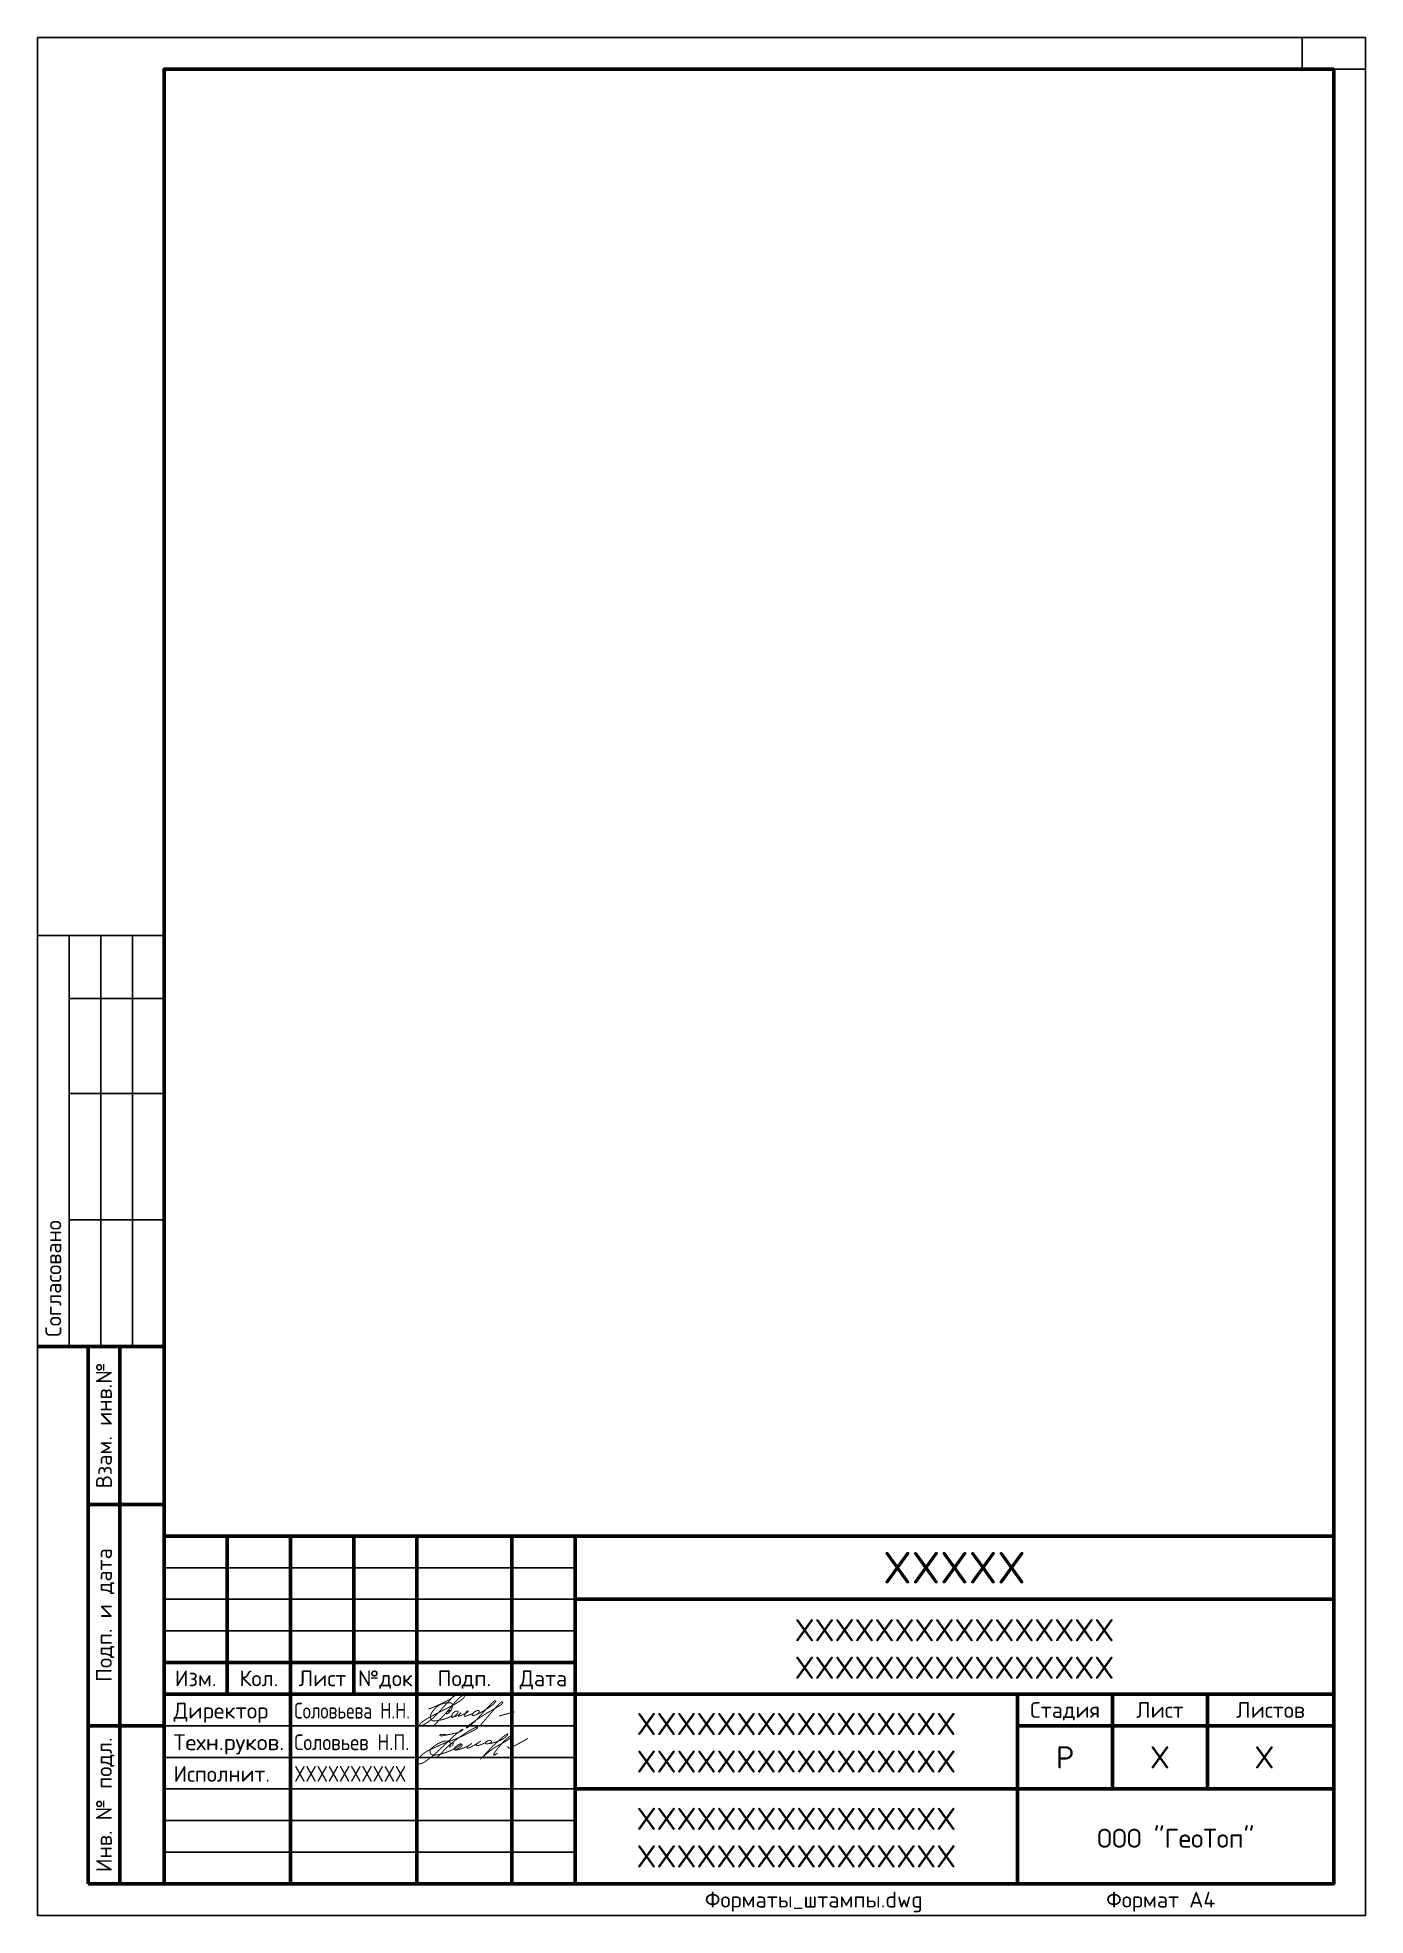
# Paper-space layout 'A4 Ф3' of a CAD drawing. Header units: millimetres. Extents: x 1 to 211, y 1 to 298.
import ezdxf
from ezdxf.enums import TextEntityAlignment as Align

# ---------------------------------------------------------------- set-up
doc = ezdxf.new("R2010")
doc.units = ezdxf.units.MM
doc.layers.add('FORMAT', color=7, linetype='Continuous')
doc.layers.add('List', color=7, linetype='Continuous')
doc.styles.add('ISOSPEUR', font='isocpeur.ttf')

psp = doc.layouts.new('A4 Ф3')

# ---------------------------------------------------------------- texts
at = {"layer": 'FORMAT', "linetype": 'Continuous', "style": 'ISOSPEUR'}
for s, p in [('Взам. инв.№', (11.5, 78.5)), ('Подп. и дата', (11.5, 48.5)), ('Инв. № подл.', (11.5, 18.5))]:
    psp.add_text(s, height=2.5, rotation=90, dxfattribs=at).set_placement(p, align=Align.MIDDLE_CENTER)
psp.add_text('Формат А4', height=2.5, dxfattribs=at).set_placement((170, 3.5), align=Align.MIDDLE_LEFT)

# ---------------------------------------------------------------- blocks, each defined once
blk = doc.blocks.new('FILE_NAME')
at = {"layer": 'FORMAT', "color": 7, "linetype": 'Continuous', "style": 'ISOSPEUR', "flags": 8}
blk.add_attdef('FILENAME', text='', height=2.5, dxfattribs=at).set_placement((-65, -2.5), align=Align.MIDDLE_RIGHT)
blk = doc.blocks.new('СОГЛАСОВАНИЕ')
at = {"layer": 'FORMAT', "linetype": 'Continuous', "lineweight": 25}
for p, q in [((0, 65.0047629724213), (-20, 65.0047629724213)), ((-15, 0), (-15, 65.0047629724213)), ((-10, 0), (-10, 65.0047629724213)), ((-5, 0), (-5, 65.0047629724213)), ((0, 55.0047629724213), (-15, 55.0047629724213)), ((0, 40.0047629724213), (-15, 40.0047629724213)), ((0, 20.0047629724213), (-15, 20.0047629724213))]:
    blk.add_line(p, q, dxfattribs=at)
at = {"layer": 'FORMAT', "linetype": 'Continuous', "lineweight": 60}
blk.add_line((0, 0), (-20, 0), dxfattribs=at)
at = {"layer": 'FORMAT', "linetype": 'Continuous', "style": 'ISOSPEUR'}
blk.add_text('Согласовано', height=2.5, rotation=90, dxfattribs=at).set_placement((-17.5, 1.5), align=Align.MIDDLE_LEFT)
blk = doc.blocks.new('СНН')
at = {"layer": 'List', "color": 0, "const_width": 0.3}
for points in [[(3.630176231682071, 7.464948683731847), (4.558706652124527, 7.827951670634121), (5.343115708659638, 8.144977759262758), (6.002029214732374, 8.421459123229539), (6.554072983787676, 8.6628279361463), (7.017872829270515, 8.874516371624836), (7.412054564625861, 9.061956603276982), (7.755244003298656, 9.230580804714535), (8.066066958733927, 9.38582114954933), (8.360165474353721, 9.532400229156934), (8.641246513488511, 9.67220230596814), (8.91003326944599, 9.806402060177462), (9.167248935533763, 9.936174171979474), (9.41361670505944, 10.06269332156868), (9.649859771330682, 10.18713418913967), (9.876701327655127, 10.31067145488695), (10.09486456734035, 10.4344797990051), (10.30482408600514, 10.55931222159699), (10.50606008851261, 10.68423500239903), (10.697804182037, 10.80789274105595), (10.87928797375252, 10.92893003721248), (11.04974307083341, 11.04599149051337), (11.20840108045394, 11.15772170060336), (11.3544936097883, 11.26276526712719), (11.48725226601075, 11.35976678972962), (11.60621752017817, 11.44774736807846), (11.71216529887809, 11.52723410193411), (11.80618039258067, 11.59913059107997), (11.88934759175609, 11.66434043529952), (11.96275168687452, 11.72376723437619), (12.02747746840612, 11.77831458809346), (12.0846097268211, 11.82888609623477), (12.13523325258959, 11.87638535858356), (12.18029723711865, 11.92155784510855), (12.2202084755628, 11.9645165065194), (12.25523816401335, 12.00521616371108), (12.28565749856167, 12.04361163757848), (12.31173767529913, 12.07965774901655), (12.33374989031711, 12.11330931892023), (12.35196533970691, 12.14452116818444), (12.36665521955993, 12.17324811770412), (12.37806812637799, 12.19946004818924), (12.38636225830507, 12.2231870796099), (12.3916732138955, 12.24447439175125), (12.39413659170375, 12.26336716439844), (12.39388799028416, 12.27991057733663), (12.39106300819119, 12.29414981035097), (12.38579724397922, 12.30613004322659), (12.37822629620268, 12.31589645574864), (12.36846316399604, 12.32345657776798), (12.35653044881414, 12.32866733939824), (12.34242815269189, 12.33134802081872), (12.32615627766421, 12.33131790220876), (12.30771482576602, 12.3283962637477), (12.28710379903222, 12.32240238561485), (12.26432319949774, 12.31315554798955), (12.23937302919748, 12.30047503105111), (12.21223068972898, 12.28418011475216), (12.1827831809403, 12.26409007813856), (12.1508949022421, 12.24002420002949), (12.11643025304511, 12.21180175924411), (12.07925363275996, 12.17924203460157), (12.03922944079733, 12.14216430492104), (11.9962220765679, 12.1003878490217), (11.95009593948239, 12.0537319457227), (11.90060996374825, 12.00191045411785), (11.84710122276039, 11.94421555439942), (11.78880132471047, 11.87983400703436), (11.72494187779017, 11.80795257248957), (11.65475449019123, 11.727758011232), (11.57747077010529, 11.63843708372857), (11.4923223257241, 11.5391765504462), (11.39854076523929, 11.42916317185181), (11.29569669322859, 11.30804303849494), (11.18471669981379, 11.17729956125558), (11.0668663715027, 11.03887548109629), (10.9434112948031, 10.89471353897971), (10.81561705622283, 10.74675647586839), (10.68474924226964, 10.59694703272495), (10.55207343945139, 10.44722795051196), (10.41885523427584, 10.29954197019202), (10.28602875045695, 10.15528214250808), (10.15320226053333, 10.01364275732452), (10.01965257424973, 9.873268414286088), (9.884656501350833, 9.732803713037512), (9.747490851581446, 9.590893253223541), (9.607432434686274, 9.446181634488909), (9.46375806041007, 9.297313456478378), (9.315744538497569, 9.142933318836668), (9.16301520765424, 8.982160211219522), (9.006579522428524, 8.816010683326652), (8.847793466329591, 8.645975674868765), (8.688013022866585, 8.473546125556553), (8.528594175548648, 8.30021297510072), (8.37089290788495, 8.127467163211989), (8.21626520338468, 7.95679962960105), (8.066067045556961, 7.789701313978625), (7.921202423407919, 7.627241476133775), (7.78076734793143, 7.46880265616916), (7.643405835618352, 7.313345714265793), (7.507761902959543, 7.159831510604689), (7.372479566445804, 7.007220905366892), (7.236202842567976, 6.854474758733388), (7.097575747816932, 6.700553930885234), (6.955242298683486, 6.544419282003431), (6.808283439825089, 6.385423232333849), (6.657527828565491, 6.224484442381765), (6.504241050395023, 6.06291313271727), (6.349688690804043, 5.902019523910496), (6.195136335282882, 5.743113836531534), (6.041849569321897, 5.587506291150504), (5.891093978411433, 5.436507108337508), (5.744135148041834, 5.291426508662667), (5.601884600811388, 5.153213272601362), (5.463837607750093, 5.021370420250008), (5.329135376995935, 4.895039531610308), (5.196919116686899, 4.773362186683954), (5.066330034960884, 4.655479965472665), (4.936509339955918, 4.540534447978103), (4.806598239809943, 4.427667214201974), (4.675737942660902, 4.316019844145998), (4.543310721252225, 4.204959817644351), (4.409663106749121, 4.094758213861339), (4.275382694922313, 3.985912011793743), (4.141057081542442, 3.878918190438369), (4.00727386238023, 3.774273728791996), (3.874620633206291, 3.672475605851417), (3.743684989791347, 3.574020800613439), (3.615054527906089, 3.479406292074855), (3.48919631093365, 3.389023639620432), (3.366095272707156, 3.302842724186817), (3.245615814672191, 3.220728007098671), (3.127622338274356, 3.1425439496806), (3.011979244959242, 3.068155013257268), (2.898550936172433, 2.997425659153279), (2.787201813359523, 2.930220348693296), (2.677796277966116, 2.86640354320194), (2.570289130304495, 2.805862293783079), (2.464996766153724, 2.748574010657478), (2.362325980159575, 2.694538693825151), (2.262683566967808, 2.643756343286085), (2.166476321224187, 2.596226959040279), (2.074111037574489, 2.551950541087748), (1.985994510664461, 2.510927089428477), (1.902533535139887, 2.473156604062467), (1.824021907020757, 2.438616494757113), (1.750301427824012, 2.40719381034934), (1.68110090044086, 2.378753009443443), (1.616149127762462, 2.353158550643769), (1.555174912680016, 2.330274892554612), (1.497907058084706, 2.309966493780279), (1.444074366867717, 2.292097812925078), (1.393405641920232, 2.276533308593357), (1.345652286062083, 2.263160029735345), (1.300656101827676, 2.251955386685196), (1.258281491680051, 2.24291938012297), (1.218392858082275, 2.236052010728769), (1.180854603497387, 2.231353279182641), (1.145531130388434, 2.228823186164703), (1.11228684121847, 2.228461732355), (1.080986138450555, 2.230268918433651), (1.051531090473687, 2.234244745080701), (1.023974429380722, 2.240389212976253), (0.9984065531904845, 2.248702322800369), (0.974917859921767, 2.25918407523315), (0.9535987475934035, 2.271834470954672), (0.9345396142241995, 2.28665351064501), (0.9178308578329748, 2.303641194984237), (0.903562876438535, 2.322797524652443), (0.891795935217182, 2.344099909983754), (0.8824697679751594, 2.367435399928424), (0.8754939756761999, 2.392668453090792), (0.8707781592840362, 2.419663528075147), (0.8682319197623797, 2.448285083485814), (0.8677648580749774, 2.478397577927111), (0.8692865751855477, 2.509865470003333), (0.8727066720578235, 2.542553218318815), (0.8779874825962608, 2.576332811895426), (0.885302272468273, 2.611106361425385), (0.8948770402819903, 2.646783508018486), (0.9069377846455424, 2.683273892784498), (0.9217105041670735, 2.7204871568332), (0.9394211974547133, 2.758332941274375), (0.960295863116606, 2.79672088721783), (0.9845604997608816, 2.835560635773333), (1.012523971609347, 2.874882307931116), (1.044826605338514, 2.915197944203214), (1.08219159323854, 2.957140064982098), (1.125342127599601, 3.001341190660255), (1.175001400711884, 3.048433841630185), (1.231892604865542, 3.09905053828433), (1.296738932350756, 3.153823801015207), (1.370263575457705, 3.213386150215271), (1.45300139498142, 3.278204446044696), (1.544733925736352, 3.34808290773428), (1.64505437104183, 3.42266009428252), (1.753555934217168, 3.501574564687913), (1.869831818581701, 3.584464877948946), (1.993475227454737, 3.670969593064114), (2.124079364155598, 3.760727269031889), (2.261237432003611, 3.853376464850796), (2.404640567116111, 3.948600919644476), (2.554371636802542, 4.046265093037391), (2.71061144117035, 4.146278624779142), (2.873540780327004, 4.248551154619377), (3.043340454379951, 4.352992322307699), (3.220191263436653, 4.459511767593724), (3.40427400760457, 4.568019130227099), (3.595769486991152, 4.678424049957428), (3.794737968977187, 4.790643696725226), (4.000757590036826, 4.90462536123455), (4.213285953917491, 5.020323864380316), (4.431780664366655, 5.137694027057449), (4.655699325131763, 5.256690670160907), (4.884499539960302, 5.377268614585602), (5.117638912599687, 5.499382681226464), (5.354575046797407, 5.622987690978433), (5.594712813868881, 5.747970694491996), (5.837246155401572, 5.873947661439785), (6.081316280550865, 6.000466791249991), (6.326064398472198, 6.127076283350831), (6.570631718320996, 6.253324337170468), (6.814159449252656, 6.378759152137121), (7.055788800422632, 6.502928927678965), (7.294660980986321, 6.625381863224205), (7.530173330701899, 6.745794168272368), (7.762747711738654, 6.864354092608323), (7.993062116868628, 6.981377896088247), (8.221794538863833, 7.097181838568374), (8.449622970496335, 7.212082179904882), (8.677225404538149, 7.326395179953976), (8.905279833761313, 7.440437098571848), (9.134464250937896, 7.554524195614717), (9.365260784091731, 7.668950141046209), (9.597368102254052, 7.783918245259641), (9.830289009707897, 7.899609228755764), (10.06352631073633, 8.016203812035341), (10.29658280962238, 8.133882715599128), (10.52896131064912, 8.252826659947885), (10.76016461809959, 8.373216365582351), (10.98969553625684, 8.495232553003277), (11.21697400395982, 8.61888275251492), (11.44108849827108, 8.743481733635406), (11.6610446308091, 8.868171075686332), (11.87584801319238, 8.99209235798935), (12.08450425703935, 9.114387159866041), (12.28601897396848, 9.234197060638053), (12.47939777559827, 9.350663639626973), (12.66364627354718, 9.462928476154431), (12.83801114302164, 9.570336459708685), (13.00270331358015, 9.67304572044452), (13.15817477836913, 9.77141769868335), (13.30487753053498, 9.86581383474663), (13.44326356322423, 9.956595568955791), (13.57378486958325, 10.04412434163224), (13.69689344275855, 10.12876159309741), (13.81304127589649, 10.21086876367275), (13.92263516330376, 10.29074705362609), (14.02590110392762, 10.36845670301103), (14.12301989787551, 10.44399771182756), (14.21417234525492, 10.51737008007566), (14.29953924617328, 10.58857380775535), (14.37930140073806, 10.65760889486664), (14.45363960905672, 10.7244753414095), (14.52273467123672, 10.78917314738395), (14.58674478711771, 10.85171737271837), (14.64573775546816, 10.91218331705467), (14.69975877478879, 10.97066133996316), (14.74885304358022, 11.02724180101411), (14.79306576034315, 11.08201505977784), (14.83244212357829, 11.13507147582464), (14.86702733178626, 11.18650140872482), (14.89686658346781, 11.23639521804865), (14.92205781023386, 11.28481314350968), (14.94290987613669, 11.33169494539437), (14.95978437833881, 11.37695026413243), (14.9730429140028, 11.42048874015357), (14.98304708029116, 11.46222001388747), (14.99015847436647, 11.50205372576387), (14.99473869339127, 11.53989951621243), (14.99714933452807, 11.57566702566288), (14.99769926199872, 11.60928095447329), (14.99648640826208, 11.6407262427153), (14.99355597283627, 11.6700028903889), (14.98895315523944, 11.69711089749407), (14.98272315498971, 11.72205026403082), (14.97491117160524, 11.74482098999918), (14.96556240460416, 11.76542307539911), (14.95472205350458, 11.78385652023063), (14.94239765138997, 11.80013638453546), (14.92844606560501, 11.81433796852227), (14.91268649705972, 11.82655163244141), (14.89493814666409, 11.83686773654325), (14.87502021532811, 11.84537664107822), (14.85275190396177, 11.85216870629663), (14.82795241347509, 11.85733429244891), (14.80044094477804, 11.86096375978542), (14.77010449839704, 11.86309475835381), (14.73710127332381, 11.86355409739082), (14.70165726816651, 11.86211587593045), (14.66399848153324, 11.85855419300675), (14.62435091203221, 11.85264314765372), (14.5829405582715, 11.84415683890537), (14.53999341885924, 11.83286936579573), (14.49573549240361, 11.81855482735881), (14.45014417982381, 11.8008743728257), (14.40220249128347, 11.77903735221589), (14.3506448392574, 11.7521401657459), (14.29420563622025, 11.71927921363229), (14.2316192946468, 11.6795508960916), (14.16162022701184, 11.63205161334039), (14.08294284579003, 11.57587776559521), (13.99432156345614, 11.51012575307258), (13.8949352547524, 11.43417058602433), (13.78574064349101, 11.34850171484321), (13.6681389157516, 11.2538871999572), (13.54353125761386, 11.15109510179434), (13.41331885515748, 11.04089348078263), (13.27890289446208, 10.92405039735006), (13.14168456160732, 10.80133391192465), (13.00306504267294, 10.67351208493441), (12.8641517265315, 10.54115719671824), (12.72487681322752, 10.40405840725867), (12.58487870559847, 10.2618090964491), (12.44379580648177, 10.11400264418299), (12.30126651871489, 9.960232430353727), (12.15692924513533, 9.800091834854754), (12.01042238858048, 9.633174237579482), (11.86138435188783, 9.459073018421336), (11.70901284242342, 9.277020116838967), (11.55074278566772, 9.084801710551927), (11.38356841162979, 8.879842536844961), (11.20448395031869, 8.659567333002855), (11.01048363174345, 8.421400836310369), (10.79856168591314, 8.162767784052264), (10.5657123428368, 7.881092913513313), (10.30892983252352, 7.573800961978278), (10.02163761881021, 7.234905575611165), (9.682976100845252, 6.844776036092937), (9.26851491160491, 6.380370533983793), (8.753823684065424, 5.818647259843942), (8.114472051203109, 5.136564404233567), (7.326029645994168, 4.311080157712865), (6.364066101414891, 3.319152710842061), (5.20415105044151, 2.137740254181323)], [(10.01772414321158, 6.394060086526337), (10.22334822287155, 6.574226717060298), (10.37615662183918, 6.718542998676554), (10.48299707219934, 6.831278443854301), (10.55071730603686, 6.916702565072796), (10.58616505543662, 6.979084874811235), (10.59618805248348, 7.022694885548858), (10.58763402926232, 7.051802109764892), (10.56735071785795, 7.070676059938563), (10.54096546251772, 7.0828483080912), (10.50922405613875, 7.088898664412567), (10.47165190378058, 7.088668998634503), (10.42777441050283, 7.082001180488873), (10.37711698136505, 7.06873707970756), (10.31920502142682, 7.048718566022387), (10.25356393574772, 7.02178750916525), (10.17971912938731, 6.987785778867987), (10.09771203574596, 6.946717139942677), (10.00964820158711, 6.89923293752227), (9.91814920201503, 6.846146411819901), (9.825836612133969, 6.788270803048746), (9.735332007048157, 6.726419351421952), (9.649256961861852, 6.661405297152668), (9.57023305167931, 6.594041880454057), (9.50088185160476, 6.525142341539265), (9.443244875581428, 6.455565100746639), (9.397043392908301, 6.386349298915291), (9.361418611723337, 6.318579257009503), (9.335511740164534, 6.253339295993555), (9.31846398636982, 6.191713736831729), (9.309416558477182, 6.134786900488322), (9.307510664624544, 6.083643107927628), (9.311887512949937, 6.039366680113928), (9.321816376892627, 6.002823567803133), (9.337078791097582, 5.974006240917731), (9.357584355511008, 5.952688799171795), (9.383242670079198, 5.938645342279428), (9.413963334748445, 5.931649969954719), (9.449655949464981, 5.931476781911797), (9.49023011417512, 5.937899877864722), (9.535595428825076, 5.950693357527612), (9.585646427024713, 5.969699090745649), (9.640217377037914, 5.995030027888518), (9.699127480792157, 6.02686688945694), (9.762195940214895, 6.065390395951681), (9.829241957233563, 6.110781267873491), (9.900084733775657, 6.163220225723136), (9.974543471768612, 6.222887990001368), (10.05243737313989, 6.289965281208921), (10.13341237499742, 6.364391859518946), (10.21642135517106, 6.445143643794011), (10.30024392667115, 6.5309555925691), (10.38365970250803, 6.62056266437915), (10.465448295692, 6.712699817759116), (10.54438931923343, 6.806102011243964), (10.61926238614262, 6.89950420336865), (10.68884710942993, 6.991641352668139), (10.75221689880399, 7.081534558016855), (10.80962035076669, 7.169349479647124), (10.86159985851816, 7.255537918130769), (10.90869781525859, 7.340551674039588), (10.95145661418816, 7.424842547945388), (10.99041864850704, 7.50886234041998), (11.02612631141539, 7.59306285203516), (11.05912199611342, 7.677895883362751), (11.08982756409204, 7.763662634783941), (11.11818275000541, 7.850061905917527), (11.14400675679843, 7.936641896191716), (11.16711878741601, 8.022950805034682), (11.18733804480308, 8.10853683187463), (11.20448373190456, 8.192948176139765), (11.21837505166533, 8.275733037258261), (11.22883120703031, 8.356439614658314), (11.23574673330509, 8.434646227964933), (11.23931749523783, 8.510051677590326), (11.23981468993733, 8.582384884143536), (11.23750951451242, 8.65137476823358), (11.23267316607189, 8.716750250469502), (11.22557684172457, 8.778240251460318), (11.21649173857926, 8.835573691815055), (11.2056890537448, 8.888479492142764), (11.19340231789532, 8.936814582897085), (11.17971439596616, 8.980947933910258), (11.16467048645801, 9.021376524859178), (11.14831578787155, 9.058597335420698), (11.13069549870744, 9.093107345271704), (11.11185481746639, 9.12540353408906), (11.09183894264907, 9.155982881549662), (11.07069307275617, 9.185342367330364), (11.0484699400501, 9.213873551269314), (11.02525241184028, 9.241546313849822), (11.00113088919794, 9.268225115716405), (10.97619577319423, 9.293774417513632), (10.95053746490035, 9.318058679886065), (10.92424636538749, 9.340942363478248), (10.89741287572683, 9.362289928934741), (10.87012739698954, 9.381965836900108), (10.84238239727925, 9.39987219772648), (10.81377861282911, 9.416061720596502), (10.78381884690472, 9.430624764400363), (10.7520059027717, 9.443651688028297), (10.71784258369561, 9.455232850370521), (10.68083169294203, 9.465458610317242), (10.64047603377659, 9.474419326758664), (10.59627840946487, 9.482205358585034), (10.54780188963576, 9.488892004984862), (10.49485060937158, 9.494494326339918), (10.43728897011786, 9.49901232333029), (10.37498137332025, 9.502445996636055), (10.3077922204243, 9.504795346937271), (10.23558591287562, 9.506060374914057), (10.15822685211981, 9.50624108124647), (10.07557943960245, 9.505337466614591), (9.987636142240092, 9.503342001620979), (9.894901688833158, 9.500217036557999), (9.798008873652975, 9.495917391640518), (9.697590490970896, 9.490397887083375), (9.594279335058332, 9.483613343101439), (9.48870820018658, 9.475518579909561), (9.38150988062705, 9.466068417722568), (9.27331717065104, 9.455217676755339), (9.164687531999746, 9.442906117180996), (9.055877096293356, 9.429013259005714), (8.947066662621893, 9.413403562193992), (8.83843703007531, 9.3959414867103), (8.730168997743675, 9.376491492519108), (8.622443364716958, 9.354918039584888), (8.515440930085134, 9.331085587872124), (8.409342492938237, 9.304858597345287), (8.304155586868445, 9.276056347730304), (8.199194683476605, 9.244317397798994), (8.093600988865802, 9.209235126084607), (7.986515709139041, 9.17040291112039), (7.877080050399399, 9.127414131439622), (7.764435218749909, 9.079862165575562), (7.647722420293632, 9.027340392061475), (7.526082861133602, 8.969442189430607), (7.398989211523343, 8.905858826770839), (7.267239998318132, 8.83667313538848), (7.131965212523766, 8.762065837144434), (6.994294845146015, 8.682217653899627), (6.855358887190618, 8.597309307514976), (6.716287329663344, 8.50752151985138), (6.578210163569991, 8.413035012769782), (6.442257379916298, 8.314030508131083), (6.309393237632804, 8.210748967283038), (6.179919067349146, 8.103672309520746), (6.053970467619762, 7.993342693626146), (5.931683036999004, 7.880302278381208), (5.813192374041335, 7.765093222567841), (5.698634077301136, 7.648257684968015), (5.5881437453328, 7.530337824363655), (5.48185697669075, 7.411875799536701), (5.379909369759843, 7.293428829764238), (5.28243652224657, 7.175614376303755), (5.189574031687882, 7.059064960907917), (5.101457495620749, 6.944413105329374), (5.018222511582109, 6.832291331320732), (4.940004677108916, 6.723332160634669), (4.866939589738109, 6.61816811502382), (4.79916284700667, 6.517431716240807), (4.736734714260421, 6.421506995406431), (4.679414128080992, 6.329784021113994), (4.62688469285888, 6.241404371324961), (4.578830012984553, 6.155509624000785), (4.534933692848568, 6.07124135710292), (4.494879336841407, 5.987741148592817), (4.458350549353582, 5.904150576431931), (4.425030934775605, 5.819611218581727), (4.394656829929971, 5.733483023665399), (4.367175501367228, 5.645999422953167), (4.342586948069907, 5.557612218377002), (4.320891169020597, 5.468773211868864), (4.302088163201773, 5.379934205360726), (4.286177929596021, 5.291547000784561), (4.273160467185874, 5.204063400072328), (4.263035774953891, 5.117935205156001), (4.255856584992898, 5.033523857377133), (4.251886561837011, 4.950829355715598), (4.251442103130614, 4.869761338560834), (4.254839606518146, 4.790229444302354), (4.262395469644005, 4.712143311329569), (4.274426090152587, 4.635412578031974), (4.291247865688305, 4.559946882799025), (4.313177193895569, 4.485655864020159), (4.340372273596585, 4.412562110567861), (4.372358508324737, 4.341140013246544), (4.4085031027912, 4.271976913343607), (4.448173261707182, 4.205660152146478), (4.490736189783845, 4.142777070942557), (4.53555909173238, 4.083915011019271), (4.58200917226398, 4.029661313664021), (4.629453636089834, 3.98060332016422), (4.677515819371734, 3.937162711574956), (4.726843584074174, 3.899098528021994), (4.778340923612219, 3.866004149398719), (4.832911831400934, 3.837472955598599), (4.891460300855456, 3.813098326515031), (4.954890325390834, 3.792473642041429), (5.024105898422163, 3.77519228207123), (5.100011013364536, 3.760847626497863), (5.183328864882184, 3.749138475166802), (5.274059452635952, 3.74018530773182), (5.372021977535865, 3.734214023798713), (5.477035640491919, 3.731450522973332), (5.588919642414083, 3.732120704861486), (5.707493184212367, 3.736450469068998), (5.832575466796782, 3.744665715201691), (5.96398569107734, 3.756992342865387), (6.101354726468855, 3.773520711630382), (6.24356011640566, 3.793799020924879), (6.389291072826864, 3.817239930141539), (6.537236807671661, 3.843256098673023), (6.686086532879158, 3.871260185912021), (6.834529460388523, 3.900664851251178), (6.981254802138906, 3.930882754083157), (7.124951770069429, 3.961326553800645), (7.264746505472899, 3.991582100106185), (7.40151286705651, 4.021928003941766), (7.536561642881139, 4.052816066559302), (7.671203621007634, 4.084698089210661), (7.806749589496831, 4.118025873147729), (7.944510336409621, 4.153251219622404), (8.08579664980681, 4.190825929886585), (8.231919317749288, 4.231201805192128), (8.383714532679136, 4.274672516409452), (8.540120104563584, 4.320899212883006), (8.69959924775111, 4.369384913575743), (8.860615176590159, 4.419632637450646), (9.021631105429208, 4.471145403470671), (9.181110248616733, 4.523426230598786), (9.337515820501181, 4.575978137797946), (9.48931103543103, 4.628304144031133), (9.635192638937639, 4.680005158475864), (9.774791501283687, 4.731073651167946), (9.907972023914795, 4.781599982357775), (10.03459860827658, 4.83167451229572), (10.15453565581458, 4.881387601232148), (10.26764756797445, 4.930829609417443), (10.37379874620173, 4.980090897101987), (10.47285359194202, 5.029261824536149), (10.56471417290606, 5.078402632000205), (10.64943322186499, 5.127453079893953), (10.72710113785507, 5.176322808647114), (10.79780831991257, 5.224921458689394), (10.86164516707379, 5.27315867045047), (10.91870207837497, 5.320944084360064), (10.96906945285241, 5.368187340847896), (11.01283768954235, 5.414798080343629), (11.05014992042183, 5.460588052949077), (11.08136020923078, 5.504977447454351), (11.10687535264986, 5.547288562321668), (11.1271021473598, 5.586843696013247), (11.14244739004121, 5.62296514699129), (11.15331787737483, 5.654975213718003), (11.1601204060413, 5.682196194655588), (11.16326177272131, 5.703950388266278), (11.16311864091389, 5.719695633387843), (11.15994714139137, 5.729431930360306), (11.15397327174442, 5.733294819899285), (11.14542302956373, 5.731419842720399), (11.13452241243999, 5.723942539539223), (11.12149741796383, 5.71099845107139), (11.10657404372601, 5.692723118032489), (11.08997828731716, 5.669252081138139), (11.0719813458461, 5.64078865112171), (11.05303521449417, 5.607807218787613), (11.0336370879609, 5.570849944958041), (11.01428416094575, 5.530458990455159), (10.99547362814826, 5.487176516101172), (10.97770268426787, 5.441544682718259), (10.96146852400409, 5.394105651128612), (10.94726834205644, 5.345401582154394), (10.93554660035322, 5.295989696432826), (10.92653682973815, 5.246487453861305), (10.92041982828377, 5.197527374152187), (10.91737639406263, 5.14974197701791), (10.91758732514725, 5.103763782170858), (10.92123341961022, 5.060225309323428), (10.92849547552401, 5.01975907818803), (10.93955429096124, 4.982997608477049), (10.95454546464586, 4.950490589956757), (10.97342379790761, 4.922456392608836), (10.99609889272767, 4.899030556468773), (11.02248035108726, 4.880348621572125), (11.05247777496754, 4.866546127954407), (11.08600076634968, 4.85775861565115), (11.12295892721489, 4.854121624697867), (11.16326185954435, 4.855770695130104), (11.20692463069199, 4.862871487066826), (11.25438416950268, 4.875710140960862), (11.30618287019408, 4.894602917348507), (11.36286312698379, 4.919866076766012), (11.42496733408947, 4.951815879749688), (11.49303788572874, 4.990768586835798), (11.5676171761192, 5.037040458560625), (11.64924759947848, 5.090947755460447), (11.73807228727489, 5.152535657773825), (11.83263731997931, 5.220765024548271), (11.9310895153132, 5.294325634533635), (12.03157569099815, 5.371907266479695), (12.13224266475563, 5.452199699136286), (12.23123725430716, 5.533892711253187), (12.32670627737428, 5.615676081580232), (12.41679655167851, 5.696239588867229), (12.49998635841348, 5.774461262215567), (12.57607983266149, 5.849972132133075), (12.64521257297696, 5.922591479479152), (12.70752017791423, 5.992138585113195), (12.76313824602775, 6.058432729894619), (12.81220237587195, 6.12129319468282), (12.85484816600117, 6.180539260337226), (12.8912112149699, 6.235990207717222), (12.92150245403226, 6.287548147401665), (12.94623414524176, 6.33544650884724), (12.96599388335156, 6.380001551230066), (12.98136926311488, 6.421529533726243), (12.992947879285, 6.460346715511903), (13.00131732661509, 6.496769355763163), (13.0070651998584, 6.531113713656154), (13.01077909376812, 6.563696048366978), (13.0129336041326, 6.594779909322426), (13.01355133088043, 6.624418006951913), (13.0125418749754, 6.652610341935528), (13.00981483738121, 6.679356914953331), (13.00527981906157, 6.704657726685439), (12.99884642098024, 6.7285127778119), (12.99042424410095, 6.750922069012801), (12.97992288938738, 6.771885600968232), (12.9672368911277, 6.791388314203189), (12.95220051690748, 6.809354908622381), (12.93463296763676, 6.825695023975427), (12.9143534442255, 6.840318300011944), (12.89118114758375, 6.853134376481548), (12.86493527862146, 6.864052893133873), (12.83543503824865, 6.872983489718549), (12.80249962737534, 6.87983580598518), (12.76602357978086, 6.884527011647591), (12.72620276072214, 6.887004396276367), (12.68330836832547, 6.887222779406258), (12.63761160071706, 6.885136980572056), (12.58938365602324, 6.880701819308526), (12.53889573237026, 6.873872115150433), (12.48641902788438, 6.86460268763254), (12.43222474069188, 6.852848356289641), (12.37656900224343, 6.838541350763932), (12.31964767728715, 6.821523541127277), (12.26164156389563, 6.80161420755904), (12.20273146014139, 6.778632630238547), (12.14309816409698, 6.752398089345092), (12.08292247383494, 6.722729865058028), (12.0223851874278, 6.689447237556663), (11.96166710294813, 6.652369487020351), (11.90097915148055, 6.611458963741455), (11.84065279615805, 6.567250298464628), (11.78104963312572, 6.520421192047578), (11.72253125852865, 6.471649345348026), (11.66545926851194, 6.421612459223666), (11.61019525922066, 6.370988234532219), (11.55710082679988, 6.320454372131393), (11.5065375673947, 6.270688572878881), (11.45879927804262, 6.222104987298877), (11.41390855935052, 6.174063564581274), (11.37182021281774, 6.125660703582497), (11.33248903994365, 6.075992803158925), (11.29586984222751, 6.024156262166926), (11.26191742116867, 5.969247479462907), (11.23058657826647, 5.910362853903251), (11.20183211502021, 5.846598784344323), (11.17560129933702, 5.777488409945931), (11.15181126475536, 5.704311831081355), (11.13037161122152, 5.628785888427273), (11.11119193868174, 5.552627422660407), (11.09418184708232, 5.47755327445742), (11.07925093636953, 5.405280284494992), (11.06630880648961, 5.337525293449843), (11.05526505738885, 5.276005141998638), (11.04618748766614, 5.22203758090238), (11.03977669053091, 5.17534400125929), (11.0368914578452, 5.135246704251898), (11.03839058147102, 5.101067991062734), (11.04513285327041, 5.072130162874344), (11.05797706510543, 5.047755520869245), (11.07778200883811, 5.027266366229966), (11.1054064763305, 5.009985000139053), (11.14156612746758, 4.995459623384846), (11.18640409422642, 4.984142035179004), (11.23992037660696, 4.976709934338984), (11.30211497460925, 4.973841019682254), (11.37298788823327, 4.976212990026297), (11.45253911747903, 4.984503544188555), (11.54076866234649, 4.999390380986525), (11.6376765228357, 5.021551199237663), (11.74290110246241, 5.051317317933126), (11.8546344188054, 5.087634536758827), (11.97070689295924, 5.129102275574325), (12.08894894601854, 5.174319954239265), (12.20719099907782, 5.221886992613193), (12.32326347323169, 5.270402810555737), (12.43499678957468, 5.318466827926457), (12.54022136920136, 5.364678464584969), (12.63727989492059, 5.407960930437951), (12.72656409639828, 5.448532595580417), (12.80897796501455, 5.486935620154454), (12.88542549214964, 5.523712164302196), (12.95681066918365, 5.559404388165731), (13.02403748749682, 5.594554451887148), (13.08800993846932, 5.62970451560858), (13.14963201348129, 5.665396739472114), (13.20964950542986, 5.70204527354852), (13.26817541327995, 5.739552227623221), (13.32516453751341, 5.777691701410333), (13.38057167861214, 5.816237794623944), (13.43435163705797, 5.854964606978143), (13.48645921333278, 5.893646238187031), (13.53684920791841, 5.932056787964711), (13.58547642129676, 5.969970356025271), (13.63222032124989, 6.007161042196159), (13.67665904476061, 6.043402946758206), (13.71829539611201, 6.078470170105589), (13.75663217958711, 6.112136812632485), (13.791172199469, 6.144176974733071), (13.8214182600407, 6.174364756801523), (13.84687316558526, 6.202474259232019), (13.86703972038572, 6.228279582418721), (13.88154879419611, 6.251517176481499), (13.89054351865428, 6.271772890442775), (13.89429509086903, 6.288594923050681), (13.89307470794921, 6.30153147305333), (13.88715356700359, 6.310130739198811), (13.876802865141, 6.313940920235268), (13.86229379947028, 6.312510214910801), (13.84389756710021, 6.305386821973527), (13.82183263253805, 6.292194240606889), (13.79610652988467, 6.272857171735708), (13.76667406063942, 6.247375616720162), (13.73349002630161, 6.215749576920401), (13.69650922837059, 6.177979053696574), (13.6556864683456, 6.134064048408873), (13.61097654772607, 6.084004562417419), (13.56233426801125, 6.027800597082404), (13.5099856278093, 5.965730763572523), (13.45524141416359, 5.899188112290687), (13.39968361122635, 5.829844303448368), (13.3448942031498, 5.759370997257008), (13.29245517408614, 5.689439853928078), (13.2439485081876, 5.621722533673036), (13.20095618960636, 5.557890696703324), (13.16506020249463, 5.499616003230428), (13.1374583349309, 5.448208673371041), (13.11781159069872, 5.40353316686297), (13.10539677750793, 5.365092503349259), (13.09949070306837, 5.332389702472937), (13.09937017508983, 5.304927783877047), (13.10431200128218, 5.282209767204648), (13.1135929893552, 5.263738672098796), (13.12648994701877, 5.249017518202506), (13.14249061289771, 5.237654745224247), (13.16192644927719, 5.229680473134138), (13.18533984935735, 5.225230241967707), (13.21327320633838, 5.224439591760472), (13.24626891342046, 5.227444062547959), (13.28486936380375, 5.2343791943657), (13.3296169506884, 5.245380527249224), (13.38105406727462, 5.260583601234046), (13.43970050751224, 5.28012395646904), (13.50598566834969, 5.304137133556466), (13.66309934261679, 5.366124116151056), (13.75474145144267, 5.404369003089414), (13.85564947166094, 5.447628874742648), (13.96623020096979, 5.496039271826347), (14.08689043706729, 5.549735735056117), (14.21753978193467, 5.608635434825856), (14.3560990546853, 5.671782060242605), (14.4999918787156, 5.7380009300917), (14.64664187742201, 5.806117363158492), (14.79347267420095, 5.874956678228301), (14.93790789244889, 5.943344194086449), (15.07737115556224, 6.010105229518302), (15.20928608693742, 6.074065103309166), (15.33156597243482, 6.134275034416958), (15.44408274777046, 6.190689842489774), (15.54719801112438, 6.243490247348304), (15.64127336067656, 6.292856968813211), (15.72667039460703, 6.338970726705184), (15.80375071109574, 6.382012240844886), (15.87287590832275, 6.422162231052979), (15.93440758446803, 6.459601417150167), (15.98871487045588, 6.494510519070445), (16.03619702818775, 6.527070257201245), (16.07726085230942, 6.557461352043304), (16.11231313746666, 6.585864524097374), (16.14176067830524, 6.612460493864219), (16.16601026947092, 6.637429981844604), (16.18546870560945, 6.660953708539267), (16.20054278136663, 6.683212394448972), (16.21163175830474, 6.704356639991004), (16.21910476565233, 6.72441656524883), (16.22332339955451, 6.743392170222463), (16.22464925615631, 6.761283454911875), (16.22344393160287, 6.778090419317081), (16.22006902203927, 6.793813063438093), (16.21488612361054, 6.808451387274885), (16.20825683246184, 6.82200539082747), (16.20049754555921, 6.834475074095848), (16.19174386315288, 6.845860437080034), (16.18208618631397, 6.856161479779999), (16.17161491611372, 6.865378202195756), (16.16042045362329, 6.873510604327307), (16.14859319991387, 6.880558686174651), (16.13622355605668, 6.886522447737789), (16.12340192312283, 6.891401889016719), (16.11016596890368, 6.89518194996971), (16.09634242807098, 6.897787330388126), (16.08170530201659, 6.89912767002157), (16.06602859213234, 6.899112608619674), (16.04908629981011, 6.897651785932069), (16.0306524264418, 6.894654841708373), (16.01050097341923, 6.890031415698203), (15.98840594213428, 6.883691147651177), (15.96417900024391, 6.875475907412507), (15.93778248046556, 6.864956485209745), (15.90921638178179, 6.851635901366009), (15.87848070317514, 6.835017176204416), (15.84557544362812, 6.8146033300481), (15.81050060212331, 6.789897383220193), (15.77325617764325, 6.760402356043798), (15.73384216917046, 6.725621268842061), (15.6923113087978, 6.685200211711133), (15.64892726105938, 6.639357553839246), (15.6040064235996, 6.588454734187678), (15.55786519406285, 6.532853191717691), (15.51081997009359, 6.47291436539055), (15.46318714933616, 6.408999694167519), (15.41528312943504, 6.341470617009889), (15.36742430803457, 6.27068857287891), (15.31995721579128, 6.197120421254652), (15.27334891541002, 6.121654703692385), (15.22809660260776, 6.045285382266186), (15.18469747310144, 5.969006419050117), (15.14364872260799, 5.893811776118255), (15.1054475468444, 5.820695415544676), (15.07059114152758, 5.750651299403443), (15.03957670237454, 5.684673389768633), (15.01281102572673, 5.623559868171824), (14.99033931042404, 5.567325793974674), (14.97211635593086, 5.51579044599633), (14.95809696171159, 5.468773103055994), (14.94823592723065, 5.426093043972798), (14.94248805195244, 5.387569547565902), (14.94080813534134, 5.35302189265451), (14.9431509768618, 5.322269358057752), (14.94943371005226, 5.295138752899035), (14.9594228047473, 5.271487007518686), (14.97284706485558, 5.251178582561252), (14.98943529428575, 5.234077938671305), (15.00891629694641, 5.220049536493363), (15.03101887674626, 5.208957836672013), (15.0554718375939, 5.200667299851801), (15.08200398339798, 5.195042386677286), (15.11045711652335, 5.191977677649774), (15.14112503315956, 5.191488232697651), (15.17441452795242, 5.193619231606064), (15.21073239554764, 5.198415854160174), (15.250485430591, 5.205923280145128), (15.29408042772829, 5.216186689346073), (15.34192418160526, 5.229251261548142), (15.39442348686768, 5.24516217653651), (15.45215087023652, 5.264002264030608), (15.5163417867337, 5.286004953487108), (15.58839742345634, 5.311441324296993), (15.66971896750155, 5.340582455851219), (15.76170760596648, 5.373699427540756), (15.86576452594824, 5.411063318756603), (15.98329091454391, 5.452945208889701), (16.11568795885071, 5.49961617733102), (16.26340765506737, 5.551143993644956), (16.42310523579951, 5.606783188089508), (16.59048674275439, 5.665584981096046), (16.76125821763929, 5.726600593095994), (16.93112570216146, 5.788881244520737), (17.09579523802822, 5.851478155801686), (17.25097286694676, 5.913442547370223), (17.39236463062443, 5.973825639657761), (17.51669356094396, 6.031844312987999), (17.6247506504902, 6.087378087253782), (17.7183438820235, 6.140472142240255), (17.79928123830422, 6.191171657732567), (17.86937070209268, 6.239521813515878), (17.93042025614926, 6.285567789375335), (17.98423788323427, 6.32935476509607), (18.03263156610805, 6.370927920463245), (18.07705522413019, 6.410294785214361), (18.11754652305708, 6.447312288896299), (18.15378906524427, 6.481799711008321), (18.18546645304738, 6.513576331049662), (18.21226228882199, 6.542461428519573), (18.23386017492367, 6.568274282917286), (18.24994371370809, 6.590834173742067), (18.26019650753076, 6.609960380493149), (18.26440762445924, 6.625449592890547), (18.2627879954085, 6.637008141537364), (18.25565401700555, 6.644319767257513), (18.24332208587733, 6.647068210874834), (18.22610859865079, 6.644937213213225), (18.20432995195287, 6.637610515096568), (18.17830254241053, 6.624771857348733), (18.14834276665073, 6.606104980793617), (18.11480468773507, 6.58143669591476), (18.07819303446402, 6.551166091834431), (18.03905020207259, 6.515835327334585), (17.9979185857959, 6.47598656119716), (17.95534058086903, 6.432161952204083), (17.91185858252709, 6.384903659137322), (17.86801498600513, 6.334753840778788), (17.82435218653828, 6.282254655910449), (17.78139751285556, 6.227970853773555), (17.7396180276618, 6.172557545446579), (17.69946572715588, 6.116692432467303), (17.66139260753655, 6.061053216373537), (17.62585066500267, 6.006317598703063), (17.59329189575302, 5.953163280993663), (17.56416829598643, 5.902267964783135), (17.53893186190174, 5.854309351609273), (17.51791405731021, 5.809799482664189), (17.50096421647311, 5.768587757757273), (17.48781114126416, 5.730357916352247), (17.47818363355708, 5.694793697912828), (17.47181049522561, 5.661578841902738), (17.46842052814347, 5.630397087785709), (17.46774253418439, 5.600932175025434), (17.46950531522211, 5.57286784308566), (17.4735356057588, 5.546000781686387), (17.4800518708104, 5.520579481572823), (17.48937050802135, 5.496965383746498), (17.50180791503604, 5.4755199292089), (17.51768048949887, 5.456604558961558), (17.53730462905426, 5.44058071400596), (17.56099673134665, 5.427809835343637), (17.58907319402036, 5.418653363976076), (17.62187301430939, 5.413412500511199), (17.65982558780553, 5.412147483982451), (17.70338290969016, 5.414858313029654), (17.75299697514464, 5.421544986292659), (17.80911977935034, 5.432207502411301), (17.87220331748861, 5.446845860025433), (17.94269958474081, 5.465460057774876), (18.0210605762883, 5.488050094299481), (18.1073465578161, 5.514518078477891), (18.2000508770239, 5.544374560144049), (18.29727515211513, 5.577032199370705), (18.39712100129313, 5.611903656230595), (18.49769004276132, 5.648401590796467), (18.59708389472305, 5.685938663141087), (18.69340417538174, 5.723927533337189), (18.78475250294073, 5.761780861457523), (18.86962975852236, 5.799054377574549), (18.94813387492468, 5.835876091759615), (19.02076204786456, 5.872517084083767), (19.08801147305903, 5.909248434618049), (19.15037934622498, 5.94634122343352), (19.20836286307937, 5.984066530601239), (19.2624592193392, 6.02269543619225), (19.31316561072137, 6.062499020277599), (19.36088883356743, 6.10367306305973), (19.4056740867172, 6.14611214526667), (19.44747616963511, 6.189635547757802), (19.48624988178554, 6.234062551392568), (19.52195002263289, 6.279212437030338), (19.5545313916416, 6.324904485530538), (19.58394878827604, 6.370957977752581), (19.61015701200065, 6.417192194555852), (19.63311086261899, 6.463411356531338), (19.65276514129121, 6.509359443196345), (19.66907464951666, 6.554765373799725), (19.68199418879462, 6.599358067590344), (19.69147856062443, 6.642866443817098), (19.69748256650541, 6.68501942172881), (19.6999610079369, 6.72554592057439), (19.69886868641819, 6.76417485960269), (19.69422066913367, 6.800672808110221), (19.68627308600776, 6.834956935584116), (19.67534233264996, 6.866982061559127), (19.66174480466981, 6.896703005570046), (19.64579689767674, 6.924074587151636), (19.62781500728027, 6.949051625838663), (19.60811552908993, 6.971588941165904), (19.58701485871515, 6.991641352668125), (19.56470132680323, 7.009171209957642), (19.5408510041525, 7.024170982956917), (19.51501189659905, 7.036640671665935), (19.48673200997896, 7.046580276084711), (19.4555593501284, 7.053989796213244), (19.42104192288337, 7.058869232051534), (19.38272773408005, 7.061218583599568), (19.34016478955448, 7.061037850857374), (19.29305176003367, 7.058304443932343), (19.2416899758081, 7.052905413361628), (19.18653143205913, 7.04470521978979), (19.12802812396811, 7.033568323861345), (19.06663204671639, 7.019359186220896), (19.00279519548536, 7.001942267512959), (18.93696956545634, 6.981182028382121), (18.8696071518107, 6.956942929472901), (18.8010544840179, 6.929096961280734), (18.73123622869985, 6.897546233704375), (18.65997158676654, 6.862200386493441), (18.58707975912796, 6.822969059397578), (18.51237994669415, 6.779761892166391), (18.43569135037504, 6.732488524549523), (18.35683317108069, 6.681058596296566), (18.27562460972109, 6.625381747157163), (18.19217866475242, 6.565525746922375), (18.1077835248156, 6.502190885549055), (18.02402117609776, 6.436235583035525), (17.94247360478604, 6.368518259380067), (17.86472279706754, 6.299897334581004), (17.79235073912943, 6.23123122863663), (17.72693941715877, 6.163378361545255), (17.67007081734275, 6.097197153305174), (17.62290506285129, 6.033425544034258), (17.58491482478578, 5.972319554328535), (17.5551509112305, 5.914014724903637), (17.53266413026963, 5.858646596475153), (17.51650528998746, 5.806350709758689), (17.50572519846818, 5.757262605469875), (17.49937466379603, 5.711517824324289), (17.49650449405524, 5.669251907037548), (17.49647436138232, 5.630592864134385), (17.49987939412261, 5.595638585375965), (17.50762358467378, 5.564479430332596), (17.52061092543343, 5.537205758574557), (17.5397454087992, 5.513907929672171), (17.56593102716874, 5.494676303195717), (17.60007177293966, 5.479601238715488), (17.64307163850961, 5.468773095801807), (17.69570655046607, 5.462365064197783), (17.75824017215615, 5.460881654337924), (17.83080810111676, 5.464910206829557), (17.91354593488486, 5.475038062280006), (18.00658927099744, 5.491852561296624), (18.11007370699138, 5.515941044486723), (18.22413484040368, 5.547890852457655), (18.34890826877128, 5.588289325816745), (18.48431112529349, 5.63748284495702), (18.62938668581896, 5.694853949414408), (18.78295976185867, 5.759544218510527), (18.94385516492369, 5.830695231566963), (19.11089770652501, 5.907448567905362), (19.28291219817362, 5.988945806847326), (19.45872345138056, 6.07432852771447), (19.63715627765683, 6.162738309828412), (19.81736997535964, 6.253572287591751), (19.99986179023091, 6.347249815731004), (20.18546345485873, 6.444445804053685), (20.37500670183124, 6.545835162367296), (20.56932326373655, 6.652092800479351), (20.76924487316276, 6.763893628197337), (20.97560326269797, 6.881912555328767), (21.18923016493036, 7.006824491681143), (21.41036590087367, 7.138913864697968), (21.63688514524463, 7.276903172366672), (21.8660711611856, 7.419124430310674), (22.09520721183898, 7.563909654153405), (22.3215765603471, 7.709590859518272), (22.54246246985241, 7.854500062028719), (22.75514820349724, 7.996969277308153), (22.956917024424, 8.13533052098002), (23.14561559997492, 8.268194130575537), (23.32134421429154, 8.395283731257251), (23.48476655571534, 8.516601270095506), (23.63654631258771, 8.632148694160676), (23.77734717325009, 8.741927950523092), (23.90783282604392, 8.84594098625314), (24.02866695931058, 8.944189748421152), (24.14051326139154, 9.036676184097487), (24.24393814561625, 9.123441918513421), (24.33911892526641, 9.204687289543955), (24.42613563861173, 9.280652313225003), (24.50506832392191, 9.351577005592475), (24.57599701946671, 9.417701382682282), (24.63900176351581, 9.479265460530343), (24.69416259433896, 9.53650925517259), (24.74155955020589, 9.58967278264491), (24.78138605973308, 9.639002725925309), (24.81428911292417, 9.68477243576018), (24.84102909012956, 9.727261929837937), (24.86236637169966, 9.766751225847031), (24.87906133798489, 9.803520341475902), (24.89187436933566, 9.837849294413031), (24.90156584610233, 9.870018102346833), (24.90889614863537, 9.900306782965757), (24.91450559716734, 9.928948684456868), (24.91855427145964, 9.955990477001649), (24.92108219115588, 9.981432161280154), (24.92212937589966, 10.00527373797249), (24.92173584533452, 10.02751520775871), (24.9199416191041, 10.04815657131891), (24.91678671685196, 10.06719782933316), (24.91231115822169, 10.08463898248158), (24.90652161298434, 10.10046669699329), (24.89929135142063, 10.11461430129384), (24.89046029393876, 10.12700178935783), (24.87986836094689, 10.13754915515989), (24.86735547285324, 10.14617639267463), (24.85276155006597, 10.15280349587666), (24.83592651299327, 10.15735045874061), (24.81669028204331, 10.15973727524105), (24.79489944739532, 10.15985060407547), (24.77042727831258, 10.15744376283258), (24.7431537138294, 10.15223673382394), (24.7129586929801, 10.14394949936108), (24.67972215479901, 10.13230204175558), (24.64332403832043, 10.11701434331897), (24.60364428257867, 10.09780638636282), (24.56056282660808, 10.07439815319868), (24.51402630969682, 10.04656962997706), (24.4642481721485, 10.0143408182043), (24.41150855452065, 9.977791723225707), (24.35608759737076, 9.937002350386592), (24.29826544125635, 9.89205270503227), (24.23832222673491, 9.843022792508023), (24.17653809436393, 9.78999261815916), (24.11319318470092, 9.733042187331009), (24.04847425828712, 9.672258172424279), (23.98219455559871, 9.607753914061476), (23.91407393709571, 9.539649419920506), (23.84383226323806, 9.468064697679281), (23.77118939448568, 9.393119755015732), (23.69586519129857, 9.314934599607767), (23.61757951413665, 9.233629239133322), (23.5360522234599, 9.149323681270275), (23.45076972994201, 9.061804578317833), (23.36028464511151, 8.96952516106019), (23.26291613071069, 8.870605304902767), (23.15698334848187, 8.763164885251056), (23.04080546016729, 8.645323777510484), (22.91270162750925, 8.51520185708651), (22.77099101225002, 8.3709189993846), (22.61399277613188, 8.210595079810174), (22.44082647987369, 8.033156693823798), (22.25381328010042, 7.840757317106437), (22.05607473241355, 7.6363571453941), (21.85073239241464, 7.422916374422868), (21.64090781570525, 7.203395199928777), (21.42972255788683, 6.980753817647865), (21.22029817456092, 6.757952423316183), (21.0157562213291, 6.537951212669767), (20.81859127479802, 6.323177012929363), (20.62878999559527, 6.113923177254449), (20.44571206535355, 5.909949690289181), (20.2687171657056, 5.711016536677732), (20.09716497828413, 5.516883701064273), (19.93041518472194, 5.327311168092961), (19.76782746665171, 5.142058922407954), (19.60876150570618, 4.960886948653424), (19.45249027344243, 4.783488560239106), (19.29793990111491, 4.609290385636981), (19.14394980990241, 4.437652382084635), (18.98935942098367, 4.267934506819599), (18.8330081555375, 4.099496717079446), (18.67373543474267, 3.931698970101734), (18.51038067977794, 3.763901223124022), (18.34178331182213, 3.595463433383869), (18.16735637152399, 3.426132250394459), (17.9888073774124, 3.257201092771396), (17.80841746748618, 3.09035007140595), (17.62846777974417, 2.927259297189365), (17.45123945218526, 2.769608881012871), (17.27901362280829, 2.619078933767724), (17.11407142961212, 2.477349566345168), (16.95869401059556, 2.34610088963646), (16.81472895371834, 2.22664632376356), (16.6822896467836, 2.118832525771381), (16.56105592755534, 2.022139461935566), (16.45070763379755, 1.936047098531744), (16.35092460327422, 1.860035401835546), (16.26138667374937, 1.793584338122627), (16.18177368298697, 1.736173873668633), (16.111765468751, 1.687283974749163), (16.05093514992549, 1.646354604740537), (15.99842896987445, 1.612665715421655), (15.95328645308186, 1.585457255672096), (15.91454712403177, 1.563969174371393), (15.88125050720819, 1.547441420399124), (15.85243612709516, 1.535113942634851), (15.82714350817662, 1.526226689958136), (15.80441217493666, 1.520019611248528), (15.78344840071335, 1.515852663630255), (15.76412545426132, 1.51356583720613), (15.74648335318918, 1.513119130323616), (15.73056211510564, 1.514472541330192), (15.71640175761936, 1.517586068573308), (15.70404229833903, 1.522419710400455), (15.69352375487332, 1.52893346515907), (15.6848861448309, 1.537087331196659), (15.67814947633781, 1.546841306520619), (15.67325371958949, 1.558155387778242), (15.67011883529881, 1.570989571276726), (15.66866478417856, 1.58530385332331), (15.66881152694154, 1.601058230225234), (15.67047902430062, 1.61821269828971), (15.67358723696855, 1.636727253823977), (15.67805612565823, 1.656561893135247), (15.68388569087832, 1.677683280039587), (15.69139609232124, 1.70008474838832), (15.70098752947521, 1.723766299541608), (15.71306020182851, 1.748727934859616), (15.72801430886946, 1.774969655702506), (15.74625005008627, 1.802491463430442), (15.76816762496722, 1.831293359403588), (15.79416723300062, 1.861375344982079), (15.82477580356354, 1.892924100098426), (15.86102718558834, 1.926873018974319), (15.90408195789629, 1.964342174403796), (15.95510069930861, 2.00645163918088), (16.01524398864649, 2.054321486099624), (16.08567240473118, 2.109071787954022), (16.16754652638386, 2.17182261753814), (16.26202693242578, 2.243694047645973), (16.3699407021046, 2.325499464367965), (16.49078091637375, 2.416825506980046), (16.62370715661308, 2.516952128054555), (16.76787900420245, 2.625159280163842), (16.92245604052181, 2.740726915880216), (17.08659784695092, 2.862934987776029), (17.25946400486975, 2.991063448423616), (17.44021409565809, 3.124392250395302), (17.62791432051003, 3.262121341031473), (17.82125735987625, 3.403130646744671), (18.01884251402163, 3.546220088715472), (18.21926908321103, 3.690189588124482), (18.42113636770932, 3.833839066152251), (18.62304366778139, 3.975968443979397), (18.82359028369205, 4.115377642786484), (19.02137551570624, 4.250866583754117), (19.21536551421323, 4.381575210497047), (19.40599383010004, 4.508003556366745), (19.59406086437812, 4.630991677148898), (19.78036701805891, 4.751379628629166), (19.96571269215391, 4.870007466593193), (20.15089828767455, 4.987715246826667), (20.33672420563227, 5.105343025115217), (20.52399084703856, 5.223730857244547), (20.71335854262608, 5.343525452692475), (20.90492734201257, 5.464600135705524), (21.09865722453696, 5.586634884222391), (21.29450816953823, 5.709309676181774), (21.49244015635529, 5.832304489522385), (21.69241316432715, 5.955299302182922), (21.89438717279271, 6.077974092102067), (22.09832216109095, 6.200008837218533), (22.30409139865475, 6.321156853874228), (22.5112213152926, 6.441464812023937), (22.71915163090702, 6.561052720025656), (22.92732206540043, 6.680040586237396), (23.13517233867532, 6.798548419017137), (23.34214217063408, 6.916696226722891), (23.54767128117922, 7.034604017712638), (23.75119939021317, 7.152391800344403), (23.95211952805423, 7.270012905230117), (24.14963796668388, 7.386753951997548), (24.34291428849946, 7.501734882528438), (24.53110807589829, 7.614075638704505), (24.71337891127772, 7.722896162407465), (24.88888637703505, 7.827316395519048), (25.05679005556763, 7.926456279920984), (25.2162495292728, 8.019435757494989), (25.36655777986855, 8.105581450428147), (25.50754138635568, 8.185046702128929), (25.63916032705569, 8.258191536311188), (25.76137458029009, 8.325375976688719), (25.8741441243804, 8.386960046975403), (25.97742893764806, 8.443303770885024), (26.07118899841458, 8.49476717213146), (26.1553842850015, 8.54171027442851), (26.23022823601664, 8.584599775170418), (26.29694813121344, 8.624329066472967), (26.35702471063161, 8.661898214132364), (26.41193871431096, 8.698307283944798), (26.46317088229122, 8.734556341706465), (26.51220195461221, 8.771645453213551), (26.56051267131366, 8.81057468426225), (26.60958377243535, 8.85234410064875), (26.66048912807943, 8.8976670827453), (26.71267512859771, 8.946110269228257), (26.76518129440436, 8.996953613350044), (26.81704714591357, 9.049477068363075), (26.86731220353954, 9.10296058751976), (26.91501598769642, 9.156684124072527), (26.95919801879845, 9.209927631273786), (26.99889781725977, 9.261971062375963), (27.03333499341693, 9.312201044085143), (27.06244951729582, 9.360430896922267), (27.08636144884466, 9.406580614861952), (27.10519084801166, 9.450570191878796), (27.11905777474505, 9.492319621947416), (27.12808228899309, 9.531748899042427), (27.13238445070397, 9.568778017138454), (27.13208431982593, 9.603326970210105), (27.12733530617976, 9.635309085289904), (27.11842421907656, 9.664611021642031), (27.10567121769989, 9.691112771588548), (27.08939646123346, 9.714694327451554), (27.06992010886086, 9.735235681553135), (27.04756231976572, 9.752616826215357), (27.02264325313172, 9.766717753760332), (26.99548306814242, 9.777418456510105), (26.96630187419425, 9.784545589889916), (26.93491958153439, 9.787712461737485), (26.90105605062283, 9.786479042993676), (26.86443114191948, 9.780405304599356), (26.82476471588439, 9.769051217495374), (26.7817766329774, 9.75197675262261), (26.73518675365855, 9.72874188092193), (26.68471493838777, 9.69890657333417), (26.63004102764225, 9.66205080219322), (26.57068478196829, 9.617834545404916), (26.50612594192935, 9.565937782268136), (26.43584424808893, 9.506040492081723), (26.35931944101057, 9.437822654144568), (26.27603126125774, 9.360964247755504), (26.18545944939399, 9.275145252213392), (26.08708374598277, 9.180045646817106), (25.98059733138248, 9.075518755326925), (25.86654714513125, 8.962111279348944), (25.74569356656193, 8.840543264950654), (25.61879697500754, 8.711534758199546), (25.48661774980099, 8.575805805163142), (25.34991627027526, 8.434076451908936), (25.20945291576325, 8.287066744504429), (25.06598806559797, 8.135496729017134), (24.91995193459386, 7.979706427031132), (24.77045407949154, 7.818515762196796), (24.61627389251311, 7.650364633681078), (24.45619076588068, 7.473692940650934), (24.28898409181645, 7.286940582273331), (24.11343326254246, 7.088547457715193), (23.92831767028085, 6.87695346614349), (23.73241670725381, 6.650598506725174), (23.52130149949747, 6.40436224212128), (23.27771010830443, 6.118883388969209), (22.98117232878138, 5.7712404274004), (22.61121795603495, 5.33851183754632), (22.14737678517179, 4.797776099538452), (21.56917861129858, 4.126111693508264), (20.85615322952194, 3.300597099587207), (19.98783043494859, 2.298310797906765)], [(25.92999191584329, 5.268107300524263), (30.82715264924866, 6.61987657019506)]]:
    blk.add_lwpolyline(points, dxfattribs=at)
blk = doc.blocks.new('Н.Н.Соловьева')
blk.add_blockref('СНН', (0, 0))
blk = doc.blocks.new('СНП')
at = {"layer": 'List', "color": 0, "const_width": 0.3}
for points in [[(9.310406134596747, 9.33727335909637), (9.10652561681252, 9.396389962775764), (8.917012832402749, 9.44063263065027), (8.74123004902617, 9.471926225000537), (8.578539534341521, 9.492195608107181), (8.428303556007537, 9.503365642250849), (8.289884381682954, 9.50736118971215), (8.16264427902651, 9.50610711277173), (8.045945515696943, 9.501528273710257), (7.939183704860555, 9.495220391719776), (7.841887841713932, 9.487462613638321), (7.753620266961233, 9.478204943215388), (7.673943321306614, 9.467397384200458), (7.602419345454226, 9.454989940343033), (7.538610680108229, 9.440932615392597), (7.482079665972776, 9.425175413098628), (7.432388643752025, 9.407668337210623), (7.389147888260605, 9.388411387795628), (7.352159410755058, 9.367604550190812), (7.3212731566024, 9.34549780605092), (7.296339071169645, 9.32234113703069), (7.277207099823808, 9.298384524784844), (7.263727187931905, 9.27387795096812), (7.255749280860952, 9.249071397235248), (7.253123323977964, 9.224214845240965), (7.255786794468837, 9.199574942257925), (7.264027296794994, 9.175484998030505), (7.278219967236731, 9.152294987920987), (7.298739942074352, 9.130354887291695), (7.325962357588156, 9.110014671504892), (7.360262350058446, 9.091624315922878), (7.402015055765518, 9.075533795907972), (7.451595610989679, 9.06209308682245), (7.50922076117761, 9.051593834801565), (7.574473688441527, 9.044094369072354), (7.646779184060031, 9.039594689634832), (7.725562039311723, 9.038094796488984), (7.810247045475204, 9.039594689634832), (7.900258993829075, 9.044094369072354), (7.995022675651933, 9.051593834801565), (8.093962882222378, 9.06209308682245), (8.196583600034385, 9.07553379590798), (8.302705596443392, 9.091624315922893), (8.412228834020206, 9.1100146715049), (8.525053275335639, 9.1303548872917), (8.641078882960498, 9.152294987921003), (8.760205619465596, 9.17548499803052), (8.88233344742174, 9.199574942257932), (9.00736232939974, 9.224214845240965), (9.135242246483562, 9.249142225491404), (9.266123253809788, 9.274444577017412), (9.400205425028162, 9.300296887701215), (9.53768883378842, 9.326874145425052), (9.678773553740305, 9.354351338071154), (9.823659658533556, 9.38290345352177), (9.972547221817912, 9.41270547965913), (10.12563631724311, 9.443932404365476), (10.28292694541348, 9.47667588803668), (10.44361881475166, 9.510694281123158), (10.60671156063488, 9.545662606588962), (10.77120481844034, 9.581255887398134), (10.9360982235453, 9.617149146514741), (11.10039141132695, 9.653017406902812), (11.26308401716253, 9.688535691526404), (11.42317567642926, 9.723379023349572), (11.57992820640424, 9.757356084826846), (11.73365215196403, 9.790810196374593), (11.88492023988509, 9.824218337899701), (12.03430519694387, 9.858057489309012), (12.18237974991681, 9.892804630509396), (12.32971662558035, 9.928936741407718), (12.47688855071095, 9.966930801910841), (12.62446825208504, 10.00726379192562), (12.7726869614206, 10.05025857194667), (12.92040993020161, 10.09562152481974), (13.06616091485362, 10.14290491397827), (13.20846367180214, 10.19166100285574), (13.34584195747269, 10.24144205488562), (13.47681952829079, 10.2918003335014), (13.59992014068197, 10.34228810213653), (13.71366755107174, 10.3924576242245), (13.81696111104675, 10.44189634949168), (13.91020255283813, 10.49033247283597), (13.99416920383813, 10.53752937544823), (14.06963839143902, 10.58325043851926), (14.13738744303304, 10.62725904323988), (14.19819368601245, 10.66931857080092), (14.25283444776951, 10.7091924023932), (14.30208705569647, 10.74664391920754), (14.34661775549416, 10.78152025448956), (14.38664846609772, 10.81400354970404), (14.42229002475087, 10.84435969837056), (14.45365326869732, 10.87285459400872), (14.48084903518079, 10.89975413013811), (14.503988161445, 10.92532420027829), (14.52318148473366, 10.94983069794887), (14.53853984229048, 10.9735395166694), (14.55016298751396, 10.99661683992317), (14.55810633842162, 11.0188300110481), (14.56241422918576, 11.0398466633458), (14.5631309939787, 11.0593344301179), (14.56030096697272, 11.07696094466598), (14.55396848234014, 11.09239384029167), (14.54417787425324, 11.10530075029658), (14.53097347688435, 11.11534930798232), (14.51440701373662, 11.12225146217005), (14.49455976563675, 11.12589642375925), (14.47152040274231, 11.1262177191689), (14.44537759521086, 11.12314887481802), (14.41622001319997, 11.11662341712565), (14.3841363268672, 11.10657487251077), (14.34921520637012, 11.09293676739242), (14.31154532186628, 11.0756426281896), (14.27118209227972, 11.05463706025148), (14.22804793160026, 11.02990898464794), (14.18203200258419, 11.00145840137892), (14.13302346798779, 10.96928531044447), (14.08091149056734, 10.93338971184454), (14.02558523307913, 10.89377160557919), (13.96693385827944, 10.85043099164837), (13.90484652892455, 10.80336787005209), (13.83920501864132, 10.75258593374474), (13.76986154453885, 10.69810364749821), (13.69666093459678, 10.63994316903876), (13.61944801679479, 10.57812665609267), (13.53806761911253, 10.51267626638619), (13.45236456952968, 10.44361415764561), (13.36218369602588, 10.37096248759719), (13.26736982658081, 10.29474341396718), (13.16784906979936, 10.21498278750329), (13.06387265678745, 10.13172123103881), (12.95577309927622, 10.04500306042846), (12.84388290899681, 9.954872591526971), (12.72853459768038, 9.861374140189042), (12.61006067705808, 9.764552022269392), (12.48879365886104, 9.66445055362275), (12.36506605482042, 9.561114050103832), (12.23833788679997, 9.453790841729706), (12.10457921719386, 9.338545315166975), (11.95888761852884, 9.210645871244566), (11.79636066333169, 9.065360910791433), (11.61209592412919, 8.897958834636505), (11.40119097344808, 8.703708043608742), (11.15874338381513, 8.477876938537094), (10.87985072775713, 8.215733920250498), (10.56175954992603, 7.914656539022708), (10.21031228347458, 7.580458942906794), (9.833500333680727, 7.221064429400577), (9.439315105822422, 6.844396296001953), (9.035748005177611, 6.458377840208783), (8.630790437024244, 6.070932359518906), (8.232433806640266, 5.689983151430197), (7.848669519303626, 5.323453513440519), (7.486013720853991, 4.977852570830776), (7.145081519377891, 4.654032760014018), (6.825012763523579, 4.351432345186346), (6.524947301939306, 4.069489590543867), (6.244024983273321, 3.807642760282654), (5.981385656173874, 3.565330118598829), (5.736169169289218, 3.341989929688473), (5.507515371267601, 3.137060457747701), (5.294416932388474, 2.94974411264129), (5.095277809456088, 2.778299886908904), (4.908354780905885, 2.620750918758865), (4.731904625173321, 2.475120346399556), (4.564184120693838, 2.339431308039287), (4.403450045902888, 2.211706941886433), (4.247959179235916, 2.089970386149332), (4.095968299128372, 1.972244779036323), (3.946052844213711, 1.856932779294787), (3.798062893917415, 1.743955127828108), (3.652167187862972, 1.633612086078706), (3.508534465673871, 1.526203915489013), (3.367333466973603, 1.422030877501434), (3.228732931385654, 1.321393233558382), (3.092901598533516, 1.224591245102281), (2.960008208040676, 1.131925173575531), (2.830253475748296, 1.043654478818091), (2.703966022368232, 0.9598754142598906), (2.58150644483001, 0.8806434317284015), (2.463235340063159, 0.806013983051109), (2.349513304997206, 0.7360425200554559), (2.24070093656168, 0.6707844945689203), (2.137158831686107, 0.6102953584189664), (2.039247587300015, 0.5546305634330793), (1.947082779226141, 0.5037808673718658), (1.859799898860051, 0.4574782517286451), (1.776289416490522, 0.4153900039298933), (1.695441802406328, 0.3771834114020933), (1.616147526896246, 0.3425257615717214), (1.537297060249051, 0.3110843418652465), (1.457780872753518, 0.2825264397091587), (1.376489434698422, 0.2565193425299199), (1.292673813503509, 0.2328273789212929), (1.207027465112391, 0.2116030421461517), (1.120604442599654, 0.1930958666346285), (1.034458799039878, 0.1775553868168629), (0.9496445875076485, 0.1652311371229942), (0.8672158610775464, 0.1563726519831832), (0.7882266728241554, 0.1512294658275479), (0.7137310758220583, 0.1500511130862421), (0.6445843324688612, 0.1530316760938248), (0.5808465424542579, 0.1601434288024919), (0.5223790147909673, 0.1713031930688729), (0.4690430584917057, 0.1864277907495975), (0.4206999825691906, 0.2054340437012527), (0.3772110960361399, 0.2282387737804754), (0.3384377079052705, 0.2547588028438952), (0.3042411271893002, 0.2849109527481133), (0.2744503015295721, 0.3185750771296298), (0.2487647330819325, 0.3554831567444339), (0.2268515626308536, 0.3953302041283493), (0.2083779309608076, 0.4378112318172427), (0.1930109788562666, 0.4826212523469522), (0.1804178471017028, 0.5294552782533515), (0.1702656764815884, 0.5780083220722645), (0.1622216077803955, 0.6279753963395578), (0.1560498656952785, 0.6791300710169496), (0.1519030105741208, 0.7315601457696915), (0.1500306866774881, 0.7854319776888943), (0.150682538265946, 0.840911923865697), (0.1541082096000599, 0.8981663413912102), (0.1605573449403959, 0.9573615873565657), (0.1702795885475188, 1.018664018852867), (0.1835245846819948, 1.082239992971267), (0.2005096162330158, 1.148232761539595), (0.2213225206042757, 1.216693155332677), (0.2460187738280961, 1.287648899862062), (0.2746538519367974, 1.361127720639309), (0.3072832309627007, 1.437157343175982), (0.3439623869381265, 1.515765492983611), (0.3847467958953963, 1.59697989557376), (0.42969193386683, 1.680828276457987), (0.4789087535213901, 1.767310635234103), (0.5327301140746047, 1.856316067845), (0.5915443513786423, 1.947705944319814), (0.655739801285672, 2.041341634687732), (0.7257047996478628, 2.137084508977871), (0.8018276823173838, 2.234795937219395), (0.8844967851464042, 2.334337289441471), (0.9741004439870927, 2.435569935673221), (1.070869811189961, 2.538332140747598), (1.174407305098895, 2.642369748712589), (1.284158160556121, 2.747405498419944), (1.399567612403866, 2.853162128721443), (1.520080895484357, 2.959362378468846), (1.645143244639823, 3.065728986513903), (1.77419989471249, 3.171984691708388), (1.906696080544586, 3.277852232904081), (2.042114021503486, 3.383031243823516), (2.180083875057156, 3.487128937672451), (2.320272783198709, 3.589729422527454), (2.462347887921259, 3.690416806465087), (2.605976331217921, 3.788775197561882), (2.750825255081807, 3.884388703894416), (2.896561801506031, 3.976841433539227), (3.042853112483707, 4.065717494572879), (3.190181047424514, 4.151099420376567), (3.342286335404396, 4.235063445550018), (3.503724422915862, 4.320184229997572), (3.679050756451419, 4.409036433623612), (3.872820782503578, 4.504194716332499), (4.089589947564846, 4.60823373802858), (4.333913698127733, 4.723728158616211), (4.610347480684747, 4.85325263799978), (4.921534523603355, 4.998390938548453), (5.26246918275086, 5.156763232490732), (5.62623359586952, 5.324998794519935), (6.005909900701595, 5.499726899329402), (6.394580234989343, 5.67757682161244), (6.785326736475026, 5.855177836062381), (7.171231542900903, 6.029159217372551), (7.54537679200923, 6.196150240236271), (7.902398380119242, 6.353511168543946), (8.243147237858047, 6.501526222974327), (8.570028054429725, 6.641210613403266), (8.885445519038358, 6.773579549706589), (9.191804320888023, 6.899648241760132), (9.491509149182807, 7.020431899439728), (9.786964693126786, 7.136945732621228), (10.08057564192404, 7.250204951180457), (10.37410835536858, 7.361070279127666), (10.66677587561409, 7.469784497010721), (10.95715291540421, 7.576435899511892), (11.24381418748255, 7.681112781313437), (11.52533440459273, 7.783903437097642), (11.80028827947838, 7.88489616154677), (12.06725052488312, 7.984179249343092), (12.32479585355057, 8.081840995168873), (12.57200292666209, 8.178033775721708), (12.80996619915003, 8.273166295760412), (13.04028407438449, 8.367711342059145), (13.26455495573555, 8.462141701392026), (13.4843772465733, 8.556930160533218), (13.70134935026785, 8.652549506256854), (13.91706967018926, 8.749472525337074), (14.13313660970765, 8.84817200454804), (14.35079806469916, 8.948991442941235), (14.56989990106418, 9.051757188677676), (14.78993747720918, 9.156166302195771), (15.01040615154062, 9.261915843933878), (15.23080128246493, 9.368702874330381), (15.4506182283886, 9.476224453823676), (15.66935234771808, 9.584177642852133), (15.88649899885981, 9.692259501854153), (16.10148146531236, 9.800137709175537), (16.31343473094266, 9.907362414791812), (16.52142170470973, 10.01345438658597), (16.72450529557261, 10.11793439244096), (16.92174841249031, 10.22032320023976), (17.11221396442188, 10.32014157786533), (17.29496486032633, 10.41691029320065), (17.4690640091627, 10.51015011412867), (17.63374503030389, 10.59943989718852), (17.78892438477835, 10.6845908535439), (17.93468924402841, 10.76547228301466), (18.07112677949639, 10.84195348542067), (18.19832416262462, 10.91390376058175), (18.31636856485542, 10.98119240831778), (18.42534715763113, 11.04368872844861), (18.52534711239407, 11.10126202079408), (18.61651371468001, 11.15387961007456), (18.69922470639849, 11.20190092061242), (18.77391594355252, 11.24578340163055), (18.84102328214509, 11.28598450235184), (18.90098257817919, 11.32296167199916), (18.95422968765781, 11.35717235979541), (19.00120046658394, 11.38907401496346), (19.04233077096059, 11.4191240867262), (19.07804556048635, 11.44772193565038), (19.10872620964227, 11.47503456767811), (19.13474319660498, 11.50117090009544), (19.15646699955114, 11.52623985018834), (19.17426809665741, 11.55035033524282), (19.18851696610042, 11.57361127254486), (19.19958408605683, 11.59613157938048), (19.20783993470327, 11.61802017303567), (19.21358234734782, 11.63933514283689), (19.21681858782406, 11.65993126627237), (19.21748327709703, 11.67961249287081), (19.21551103613174, 11.69818277216088), (19.21083648589319, 11.71544605367129), (19.20339424734642, 11.73120628693072), (19.19311894145642, 11.74526742146785), (19.17994518918822, 11.75743340681138), (19.16383303658638, 11.76755902038252), (19.14484423001368, 11.77570235117256), (19.12306594091243, 11.78197231606532), (19.09858534072499, 11.78647783194463), (19.07148960089365, 11.7893278156943), (19.04186589286076, 11.79063118419816), (19.00980138806864, 11.79049685434001), (18.97538325795961, 11.78903374300368), (18.93853886006796, 11.78622732819271), (18.89855629629574, 11.78156933238952), (18.85456385463698, 11.77442803919624), (18.80568982308567, 11.76417173221498), (18.75106248963585, 11.7501686950479), (18.68981014228152, 11.73178721129713), (18.62106106901669, 11.70839556456479), (18.54394355783538, 11.679362038453), (18.4579018923791, 11.64426548876358), (18.36364433887933, 11.6035270600969), (18.26219515921505, 11.55777846925301), (18.15457861526524, 11.50765143303197), (18.04181896890887, 11.45377766823382), (17.92494048202493, 11.39678889165861), (17.80496741649239, 11.33731682010639), (17.68292403419023, 11.2759931703772), (17.55951860124922, 11.21322819535626), (17.43419540080726, 11.14854629226935), (17.30608272025404, 11.08125039442747), (17.17430884697927, 11.01064343514158), (17.03800206837262, 10.93602834772265), (16.8962906718238, 10.85670806548163), (16.74830294472249, 10.77198552172952), (16.5931671744584, 10.68116364977726), (16.43036033348546, 10.58379952172814), (16.26075413451473, 10.48046676485467), (16.08556897532149, 10.37199314522168), (15.90602525368104, 10.25920642889396), (15.72334336736865, 10.14293438193635), (15.53874371415965, 10.02400477041366), (15.35344669182931, 9.90324536039072), (15.16867269815294, 9.781483917932349), (14.98513584334424, 9.659198802021933), (14.8015250873706, 9.535470743317262), (14.61602310263782, 9.409031065394707), (14.42681256155171, 9.278611091830648), (14.23207613651807, 9.142942146201454), (14.02999649994269, 9.000755552083511), (13.81875632423139, 8.850782633053164), (13.59653828178997, 8.69175471268678), (13.36241727774545, 8.52301715144395), (13.11903714810972, 8.346371457316955), (12.86993396161588, 8.16423317518126), (12.61864378699705, 7.979017849912345), (12.36870269298634, 7.79314102638569), (12.12364674831685, 7.609018249476775), (11.8870120217217, 7.429065064061063), (11.66233458193399, 7.25569701501405), (11.45230709185915, 7.090775693329668), (11.25624859109186, 6.933946874475765), (11.07263471339912, 6.784302380038688), (10.89994109254794, 6.640934031604736), (10.73664336230529, 6.502933650760262), (10.5812171564382, 6.369393059091578), (10.43213810871365, 6.239404078185003), (10.28788185289864, 6.112058529626871), (10.14713830016129, 5.986563447015846), (10.00945447127411, 5.862586711999917), (9.874591664410746, 5.739911418239437), (9.742311177744831, 5.618320659394719), (9.612374309450002, 5.497597529126096), (9.484542357699892, 5.377525121093924), (9.358576620668137, 5.257886528958522), (9.234238396528374, 5.13846484638023), (9.110912847476483, 5.018641889091163), (8.986480591797333, 4.896194361110559), (8.858446111798042, 4.768497688529429), (8.724313889785721, 4.63292729743879), (8.581588408067484, 4.486858613929676), (8.42777414895045, 4.327667064093098), (8.260375594741728, 4.152728074020053), (8.076897227748438, 3.959417069801595), (7.876102138744753, 3.746548293482987), (7.661787852373104, 3.518691250926565), (7.439010501742975, 3.281854263948936), (7.21282621996386, 3.04204565436671), (6.988291140145246, 2.805273743996487), (6.770461395396623, 2.577546854654883), (6.564393118827479, 2.3648733081585), (6.375142443547304, 2.173261426323925)], [(11.03043214625557, 5.849225276757607), (11.16560778917659, 6.016682787982482), (11.27334359137709, 6.155020552926771), (11.35692712614319, 6.267915143016438), (11.41964596676102, 6.359043129677438), (11.4647876865167, 6.432081084335713), (11.49563985869634, 6.490705578417227), (11.51549005658607, 6.538593183347934), (11.527625853472, 6.579420470553792), (11.53481763555123, 6.616245826891223), (11.53776704066482, 6.649654900938578), (11.53665851956478, 6.679615156704706), (11.53167652300313, 6.706094058198424), (11.52300550173189, 6.729059069428565), (11.51082990650309, 6.748477654403977), (11.49533418806876, 6.764317277133471), (11.4767027971809, 6.776545401625902), (11.45510390963184, 6.785156605216052), (11.43064060137506, 6.790253918542624), (11.4033996734043, 6.791967485570296), (11.37346792671333, 6.790427450263742), (11.34093216229592, 6.785763956587629), (11.30587918114582, 6.77810714850662), (11.2683957842568, 6.767587169985404), (11.22856877262262, 6.75433416498862), (11.1865174973579, 6.738499968208792), (11.14249151006071, 6.720323177249611), (11.09677291244998, 6.700064080442615), (11.04964380624462, 6.677982966119309), (11.00138629316355, 6.654340122611216), (10.95228247492572, 6.629395838249877), (10.90261445325003, 6.603410401366801), (10.85266432985542, 6.576644100293528), (10.80275760685696, 6.549169237344351), (10.7533933879544, 6.52030617076474), (10.70511417724362, 6.489187272782949), (10.65846247882051, 6.454944915627244), (10.61398079678095, 6.416711471525879), (10.57221163522085, 6.373619312707099), (10.53369749823608, 6.324800811399171), (10.49898088992255, 6.269388339830335), (10.46846687987223, 6.206958929445129), (10.44201079966146, 6.138868248553102), (10.41933054636269, 6.066916624680082), (10.40014401704833, 5.992904385351891), (10.38416910879083, 5.918631858094364), (10.37112371866262, 5.845899370433308), (10.36072574373613, 5.776507249894571), (10.35269308108381, 5.712255824003953), (10.34676532822795, 5.654612829574432), (10.34276888449041, 5.603715640567493), (10.3405518496429, 5.559369040231786), (10.33996232345713, 5.521377811815931), (10.34084840570482, 5.489546738568556), (10.3430581961577, 5.463680603738289), (10.34643979458748, 5.44358419057378), (10.35084130076588, 5.429062282323663), (10.35614336448476, 5.41992327750308), (10.36235683561653, 5.41599003569334), (10.36952511405376, 5.417089031742271), (10.37769159968901, 5.42304674049771), (10.38689969241484, 5.433689636807493), (10.3971927921238, 5.448844195519434), (10.40861429870846, 5.468336891481392), (10.42120761206139, 5.49199419954116), (10.43496188190727, 5.519743817652589), (10.44964925729937, 5.551918336193359), (10.46498763712307, 5.588951568647189), (10.48069492026379, 5.631277328497759), (10.49648900560691, 5.679329429228751), (10.51208779203783, 5.733541684323874), (10.52720917844194, 5.794347907266818), (10.54157106370465, 5.862181911541256), (10.55487326291918, 5.937134074855769), (10.56674325601008, 6.01792103181836), (10.57679043910976, 6.102915981261922), (10.5846242083506, 6.190492122019328), (10.58985395986499, 6.279022652923487), (10.59208908978533, 6.366880772807263), (10.59093899424401, 6.452439680503545), (10.58601306937341, 6.534072574845232), (10.57697857873583, 6.610481629977464), (10.56373425561313, 6.681684921294483), (10.54623670071706, 6.748029499502827), (10.5244425147594, 6.809862415308991), (10.4983082984519, 6.867530719419505), (10.46779065250632, 6.921381462540892), (10.43284617763443, 6.971761695379655), (10.39343147454798, 7.019018468642308), (10.34955016060973, 7.063444606383434), (10.3013939197864, 7.105116026049834), (10.24920145269573, 7.144054418436319), (10.19321145995542, 7.180281474337732), (10.13366264218322, 7.213818884548921), (10.07079369999683, 7.24468833986473), (10.00484333401399, 7.272911531079984), (9.936050244852416, 7.298510148989542), (9.864566332841106, 7.321484193727428), (9.790196297154177, 7.341746902784613), (9.712658036677032, 7.359189822991254), (9.631669450295062, 7.373704501177535), (9.546948436893665, 7.385182484173604), (9.458212895358235, 7.39351531880964), (9.365180724574172, 7.398594551915799), (9.267569823426866, 7.400311730322243), (9.16500405669397, 7.398446332221716), (9.056731152722136, 7.392329561257078), (8.941904805750266, 7.381180552433768), (8.819678710017264, 7.364218440757213), (8.689206559762043, 7.340662361232851), (8.549642049223499, 7.309731448866095), (8.40013887264054, 7.270644838662377), (8.23985072425207, 7.222621665627151), (8.068358067835256, 7.165112432104592), (7.886948445320305, 7.09849310979397), (7.697336168175691, 7.02337103773334), (7.501235547869884, 6.940353554960729), (7.300360895871351, 6.850048000514192), (7.096426523648565, 6.753061713431769), (6.891146742669997, 6.65000203275148), (6.686235864404115, 6.541476297511394), (6.483353949950092, 6.428240066577664), (6.283944058929889, 6.311641778128965), (6.089395000596173, 6.193178090172104), (5.901095584201608, 6.074345660713895), (5.720434618998857, 5.956641147761125), (5.548800914240586, 5.841561209320609), (5.387583279179456, 5.730602503399147), (5.238170523068134, 5.625261688003547), (5.101586712791465, 5.526597103973919), (4.977396945763016, 5.43391382348355), (4.864801577028539, 5.346078601539041), (4.763000961633783, 5.261958193146995), (4.671195454624498, 5.180419353314), (4.588585411046435, 5.100328837046667), (4.514371185945343, 5.020553399351577), (4.447753134366972, 4.93995979523536), (4.388053792606068, 4.857617601150842), (4.335084421953361, 4.773407679335889), (4.288778464948578, 4.687413713474633), (4.249069364131446, 4.599719387251219), (4.215890562041688, 4.510408384349773), (4.189175501219033, 4.419564388454404), (4.168857624203206, 4.327271083249257), (4.154870373533934, 4.233612152418437), (4.147129562911511, 4.138813520794649), (4.145480490678515, 4.043670077804733), (4.149750826338092, 3.949118954024108), (4.159768239393386, 3.856097280028187), (4.175360399347543, 3.765542186392366), (4.196354975703712, 3.678390803692074), (4.222579637965035, 3.5955802625027), (4.25386205563466, 3.518047693399658), (4.290077125271036, 3.446527795090844), (4.331288651653827, 3.380945538814074), (4.377607666618003, 3.321023463939617), (4.429145201998533, 3.266484109837797), (4.486012289630385, 3.217050015878875), (4.548319961348528, 3.172443721433175), (4.61617924898793, 3.132387765870952), (4.689701184383561, 3.096604688562514), (4.76893203079999, 3.064844775169035), (4.853658977220194, 3.03696929651516), (4.943604444056752, 3.012867269716416), (5.038490851722243, 2.992427711888346), (5.138040620629243, 2.975539640146457), (5.24197617119033, 2.962092071606313), (5.350019923818084, 2.951974023383421), (5.461894298925083, 2.945074512593315), (5.577497517732152, 2.941356545410371), (5.697431004693108, 2.941079084244428), (5.822471985070012, 2.944575080564142), (5.953397684124929, 2.952177485838184), (6.090985327119923, 2.964219251535247), (6.236012139317058, 2.981033329123981), (6.389255345978395, 3.002952670073078), (6.551492172366001, 3.030310225851188), (6.723222263046594, 3.063337212644306), (6.903834939805522, 3.101857905507593), (7.092441943732794, 3.145594844213519), (7.288155015918412, 3.19427056853457), (7.490085897452386, 3.2476076182432), (7.697346329424719, 3.305328533111897), (7.909048052925419, 3.367155852913128), (8.124302809044488, 3.432812117419359), (8.34229636059885, 3.502019866470099), (8.562510557313074, 3.574501640172947), (8.784501270638643, 3.649979978702589), (9.007824372027043, 3.728177422233663), (9.232035732929758, 3.808816510940822), (9.456691224798268, 3.891619784998709), (9.681346719084067, 3.976309784581985), (9.905558087238632, 4.062609049865308), (10.12877016807272, 4.150240121090348), (10.34998366983416, 4.23892553876692), (10.56808826813007, 4.328387843471837), (10.78197363856755, 4.418349575781952), (10.99052945675371, 4.508533276274086), (11.19264539829566, 4.598661485525077), (11.38721113880049, 4.688456744111761), (11.57311635387533, 4.77764159261094), (11.74954680553132, 4.865966317488187), (11.91687260139583, 4.953292188763775), (12.07575993550028, 5.03950822234669), (12.22687500187607, 5.124503434145928), (12.37088399455464, 5.208166840070468), (12.50845310756738, 5.290387456029314), (12.64024853494572, 5.371054297931436), (12.76693647072107, 5.45005638168584), (12.88902581322098, 5.527273474527248), (13.00639627795759, 5.602548348993401), (13.11877028473913, 5.675714528947793), (13.22587025337387, 5.746605538253881), (13.32741860367007, 5.81505490077518), (13.42313775543599, 5.880896140375142), (13.51275012847988, 5.943962780917274), (13.59597814261, 6.004088346265042), (13.67253496467954, 6.061124857630453), (13.74209674972137, 6.114998325619474), (13.80433039981332, 6.165653258186608), (13.85890281703319, 6.213034163286359), (13.9054809034588, 6.25708554887322), (13.94373156116795, 6.297751922901674), (13.97332169223846, 6.334977793326224), (13.99391819874813, 6.368707668101365), (14.00522499378932, 6.398839811877358), (14.00709403451253, 6.425087516087586), (13.99941428908277, 6.447117828861188), (13.98207472566509, 6.464597798327304), (13.95496431242451, 6.477194472615103), (13.91797201752607, 6.484574899853704), (13.8709868091348, 6.486406128172269), (13.81389765541573, 6.482355205699946), (13.74676007299138, 6.47207993195866), (13.67029577231426, 6.455201112041443), (13.58539301229435, 6.431330302434126), (13.49294005184166, 6.400079059622527), (13.39382514986618, 6.361058940092469), (13.28893656527789, 6.313881500329777), (13.1791625569868, 6.258158296820255), (13.0653913839029, 6.193500886049754), (12.94865009543493, 6.119890770937871), (12.83052090298664, 6.038789240139408), (12.71272480846055, 5.952027528742981), (12.59698281375914, 5.861436871837192), (12.48501592078493, 5.76884850451065), (12.37854513144042, 5.676093661851943), (12.27929144762812, 5.585003578949681), (12.18897587125051, 5.497409490892458), (12.10893079077333, 5.414791183616578), (12.0389341409151, 5.337222646448999), (11.97837524295759, 5.264426419564394), (11.92664341818252, 5.196125043137392), (11.88312798787166, 5.132041057342654), (11.84721827330675, 5.07189700235483), (11.81830359576954, 5.015415418348574), (11.79577327654178, 4.962318845498565), (11.77905364791975, 4.912366818609378), (11.76771908625788, 4.865466851005557), (11.76138097892515, 4.821563450641605), (11.75965071329052, 4.780601125472003), (11.76213967672296, 4.742524383451247), (11.76845925659144, 4.707277732533846), (11.77822084026493, 4.674805680674275), (11.79103581511238, 4.645052735827029), (11.80695044520415, 4.618185373860534), (11.827750501416, 4.595257942298758), (11.85565663132509, 4.577546756579636), (11.89288948250855, 4.566328132141073), (11.94166970254355, 4.562878384420962), (12.0042179390072, 4.568473828857207), (12.08275483947668, 4.584390780887751), (12.17950105152911, 4.611905555950478), (12.29567793129165, 4.651850533655483), (12.42850966909142, 4.703282350301662), (12.57422116380554, 4.764813706360094), (12.72903731431114, 4.835057302301862), (12.88918301948535, 4.912625838598039), (13.05088317820529, 4.996132015719716), (13.21036268934808, 5.084188534137972), (13.36384645179085, 5.175408094323863), (13.5081052736521, 5.268477386176023), (13.64209360001582, 5.362379057303144), (13.76531178520736, 5.456169744741437), (13.87726018355208, 5.548906085527107), (13.97743914937533, 5.639644716696388), (14.06534903700248, 5.727442275285476), (14.14049020075889, 5.811355398330597), (14.20236299496991, 5.890440722867985), (14.25033823621579, 5.964198821158355), (14.28326859009629, 6.033906006360609), (14.29987718446607, 6.10128252685817), (14.29888714717978, 6.168048631034452), (14.27902160609208, 6.235924567272881), (14.23900368905761, 6.306630583956881), (14.17755652393104, 6.38188692946985), (14.09340323856702, 6.46341385219523)], [(11.99000594631883, 4.474581412269486), (12.30253890970175, 4.521018928464819), (12.60094301527876, 4.574392950348347), (12.88574566547461, 4.633649129055491), (13.15747426271404, 4.697733115721611), (13.41665620942179, 4.765590561482127), (13.66381890802261, 4.83616711747242), (13.89948976094123, 4.908408434827869), (14.1241961706024, 4.981260164683874), (14.33841002331194, 5.053825185638118), (14.54238114089997, 5.125835286137295), (14.73630382907769, 5.197179482090412), (14.92037239355628, 5.267746789406452), (15.09478114004694, 5.337426223994391), (15.25972437426088, 5.406106801763236), (15.41539640190928, 5.473677538621963), (15.56199152870333, 5.540027450479577), (15.69981046666852, 5.605082547942053), (15.82957955308739, 5.668916820403403), (15.95213153155677, 5.731641251954641), (16.06829914567349, 5.793366826686785), (16.1789151390344, 5.854204528690821), (16.2848122552363, 5.914265342057795), (16.38682323787605, 5.973660250878701), (16.48578083055046, 6.032500239244541), (16.58224019585887, 6.09079455596364), (16.67564617241058, 6.148145508713497), (16.76516601781741, 6.204053669888935), (16.84996698969117, 6.258019611884755), (16.92921634564367, 6.309543907095779), (17.00208134328673, 6.358127127916795), (17.06772924023214, 6.403269846742638), (17.12532729409173, 6.444472635968089), (17.17411678380134, 6.481199073290987), (17.21363507359293, 6.512764757621106), (17.24349354902253, 6.538448293171235), (17.26330359564612, 6.557528284154159), (17.27267659901973, 6.569283334782674), (17.27122394469936, 6.572992049269551), (17.25855701824101, 6.5679330318276), (17.23428720520069, 6.553384886669597), (17.19834973579936, 6.528996164509152), (17.1519752189178, 6.495895202063188), (17.09671810810173, 6.455580282549469), (17.03413285689689, 6.409549689185723), (16.965773918849, 6.359301705189714), (16.89319574750381, 6.306334613779199), (16.81795279640702, 6.252146698171912), (16.74159951910438, 6.198236241585618), (16.66552382068412, 6.145805570131244), (16.5904474124045, 6.094873181492431), (16.51692545706628, 6.045161616246026), (16.44551311747024, 5.996393414968856), (16.37676555641715, 5.948291118237762), (16.31123793670777, 5.900577266629561), (16.24948542114286, 5.852974400721087), (16.1920631725232, 5.805205061089189), (16.1394145295502, 5.757094758220148), (16.09153553452785, 5.708880882238084), (16.04831040566079, 5.660903793176622), (16.00962336115367, 5.61350385106931), (15.97535861921111, 5.567021415949774), (15.94540039803776, 5.521796847851589), (15.91963291583826, 5.478170506808339), (15.89794039081725, 5.436482752853635), (15.88019368025388, 5.397014821147138), (15.86621019772536, 5.359811447352861), (15.85579399588343, 5.324858242260908), (15.84874912737983, 5.292140816661365), (15.84487964486626, 5.261644781344337), (15.84398960099448, 5.233355747099913), (15.8458830484162, 5.207259324718194), (15.85036403978317, 5.183341124989276), (15.85730470557743, 5.161620763926407), (15.86684948760241, 5.142253878435447), (15.87921090549185, 5.125430110645432), (15.89460147887949, 5.111339102685356), (15.91323372739908, 5.100170496684249), (15.93532017068437, 5.092113934771113), (15.96107332836909, 5.087359059074991), (15.99070572008699, 5.086095511724863), (16.02467006994151, 5.08858925729222), (16.06437991991482, 5.095411550118228), (16.11148901645879, 5.107209966986523), (16.1676511060253, 5.124632084680747), (16.23451993506619, 5.148325479984521), (16.31374925003335, 5.178937729681472), (16.40699279737863, 5.217116410555235), (16.51590432355391, 5.26350909938943), (16.64152665486669, 5.31857307622306), (16.78245893704707, 5.382004434116623), (16.93668939568077, 5.453308969385972), (17.10220625635353, 5.531992478346978), (17.2769977446511, 5.617560757315509), (17.45905208615918, 5.709519602607407), (17.64635750646354, 5.807374810538561), (17.83690223114989, 5.910632177424815), (18.02880841424084, 6.018671703656572), (18.22073392350652, 6.130370205922332), (18.41147055515392, 6.24447870498512), (18.59981010539004, 6.359748221607979), (18.78454437042187, 6.474929776553913), (18.9644651464564, 6.588774390585975), (19.13836422970064, 6.700033084467186), (19.30503341636157, 6.8074568789606), (19.46287278521704, 6.909593088988266), (19.60871554532833, 7.004174206108622), (19.73900318832755, 7.088729016039117), (19.85017720584684, 7.160786304497236), (19.93867908951829, 7.21787485720042), (20.00095033097406, 7.257523459866149), (20.03343242184624, 7.277260898211899), (20.03256685376697, 7.274615957955113), (19.99648702162674, 7.248253514361543), (19.93009393334956, 7.201382800889895), (19.8399805001178, 7.13834914054717), (19.73273963311384, 7.063497856340347), (19.61496424352005, 6.981174271276408), (19.49324724251881, 6.895723708362339), (19.37418154129251, 6.811491490605128), (19.26436005102351, 6.732822941011761), (19.16903003905768, 6.663142794899677), (19.08805619739479, 6.602193436828223), (19.01995757419809, 6.548796663667189), (18.96325321763084, 6.50177427228639), (18.91646217585629, 6.459948059555621), (18.8781034970377, 6.422139822344682), (18.84669622933832, 6.387171357523364), (18.82075942092141, 6.353864461961485), (18.79901612843251, 6.321254922390401), (18.78100544244626, 6.28923448498768), (18.76647046201962, 6.257908885792481), (18.75515428620953, 6.227383860843907), (18.74680001407294, 6.197765146181104), (18.74115074466677, 6.169158477843218), (18.73794957704798, 6.14166959186938), (18.73693961027351, 6.115404224298714), (18.73792690938288, 6.090460558624869), (18.74096940334599, 6.066906568159488), (18.74618798711529, 6.044802673668733), (18.75370355564326, 6.024209295918751), (18.76363700388238, 6.005186855675709), (18.7761092267851, 5.987795773705748), (18.7912411193039, 5.972096470775028), (18.80915357639125, 5.958149367649696), (18.82992971349064, 5.946014885028887), (18.85350152800967, 5.9357534433436), (18.87976323784693, 5.927425462957813), (18.90860906090104, 5.9210913642355), (18.9399332150706, 5.916811567540634), (18.97362991825423, 5.914646493237178), (19.00959338835055, 5.91465656168912), (19.04771784325815, 5.916902193260426), (19.08792520555345, 5.921406045520562), (19.13024821652408, 5.92803972486093), (19.17474732213548, 5.936637074878426), (19.22148296835307, 5.947031939169924), (19.27051560114229, 5.959058161332336), (19.32190566646858, 5.972549584962543), (19.37571361029737, 5.98734005365744), (19.43199987859409, 6.003263411013925), (19.4908727715636, 6.020218956291294), (19.55263200636849, 6.038367811398579), (19.61762515441076, 6.057936553907211), (19.68619978709241, 6.079151761388658), (19.75870347581548, 6.102240011414345), (19.83548379198196, 6.127427881555718), (19.91688830699386, 6.154941949384216), (20.00326459225319, 6.185008792471286), (20.09475117296194, 6.21775176966333), (20.19065038952197, 6.252881364906471), (20.29005553613512, 6.290004843421804), (20.39205990700324, 6.328729470430424), (20.49575679632817, 6.368662511153409), (20.60023949831175, 6.409411230811848), (20.70460130715582, 6.450582894626819), (20.80793551706222, 6.491784767819432), (20.90947646533681, 6.532739921978667), (21.00902266170151, 6.573634654165196), (21.10651365898223, 6.61477106780763), (21.2018890100049, 6.656451266334549), (21.29508826759545, 6.698977353174548), (21.3860509845798, 6.742651431756222), (21.47471671378388, 6.787775605508151), (21.56102500803361, 6.834651977858925), (21.64483986143912, 6.883411460334507), (21.72572303324738, 6.933500196850218), (21.80316072398955, 6.984193139418749), (21.8766391341968, 7.034765240052792), (21.9456444644003, 7.084491450765035), (22.0096629151312, 7.132646723568164), (22.06818068692069, 7.178506010474876), (22.12068398029993, 7.221344263497847), (22.16678492695949, 7.26056986362385), (22.20659938322763, 7.296124907735958), (22.24036913659199, 7.328084921691321), (22.26833597454024, 7.356525431347073), (22.29074168456004, 7.381521962560377), (22.30782805413904, 7.403150041188375), (22.31983687076489, 7.421485193088209), (22.32700992192525, 7.436602944117034), (22.32953610415782, 7.448508329372209), (22.32739275020037, 7.456924420911953), (22.3205043018407, 7.461503800034684), (22.30879520086664, 7.461899048038844), (22.29218988906597, 7.457762746222847), (22.27061280822651, 7.448747475885134), (22.24398840013607, 7.434505818324112), (22.21224110658246, 7.414690354838228), (22.17548930350818, 7.389155068877578), (22.1346271034746, 7.358559552498917), (22.09074255319777, 7.323764799910691), (22.04492369939377, 7.285631805321315), (21.99825858877864, 7.245021562939236), (21.95183526806844, 7.202795066972889), (21.90674178397925, 7.159813311630699), (21.86406618322712, 7.116937291121111), (21.82471517130806, 7.074904640940218), (21.7888700888378, 7.033959561734853), (21.75653093521201, 6.99422289543947), (21.7276977098264, 6.955815483988601), (21.70237041207663, 6.918858169316706), (21.68054904135837, 6.883471793358296), (21.66223359706732, 6.849777198047831), (21.64742407859915, 6.81789522531983), (21.63611796684318, 6.787893848821077), (21.62830266866334, 6.759629569047625), (21.62396307241717, 6.732906018207842), (21.62308406646225, 6.70752682851009), (21.62565053915614, 6.683295632162725), (21.6316473788564, 6.660016061374115), (21.64105947392057, 6.63749174835263), (21.65387171270625, 6.61552632530661), (21.67017728468231, 6.594021608139172), (21.69050258376305, 6.573272147532314), (21.71548230497409, 6.553670677862761), (21.74575114334105, 6.535609933507259), (21.78194379388955, 6.519482648842519), (21.82469495164523, 6.505681558245299), (21.87463931163371, 6.494599396092318), (21.93241156888059, 6.486628896760301), (21.99835929448575, 6.482092303933249), (22.07168156384592, 6.481029898524091), (22.15129032843209, 6.483411470753019), (22.23609753971522, 6.489206810840244), (22.32501514916631, 6.498385709005951), (22.41695510825632, 6.510917955470318), (22.51082936845623, 6.526773340453566), (22.60554988123702, 6.545921654175863), (22.70004622902421, 6.568287371182265), (22.79331851806156, 6.593613703317146), (22.88438448554733, 6.62159854674973), (22.97226186867983, 6.651939797649255), (23.05596840465735, 6.684335352184952), (23.13452183067817, 6.718483106526036), (23.20693988394059, 6.754080956841754), (23.2722403016429, 6.790826799301306), (23.32969268330221, 6.828413495110645), (23.37957407771098, 6.866513765622492), (23.42241339598046, 6.90479529722625), (23.45873954922193, 6.942925776311348), (23.48908144854668, 6.980572889267222), (23.51396800506596, 7.01740432248328), (23.53392812989104, 7.05308776234893), (23.54949073413321, 7.087290895253637), (23.56110917008722, 7.119787143759985), (23.56893455478177, 7.150772875123358), (23.57304244642905, 7.180550192772379), (23.57350840324127, 7.209421200135629), (23.57040798343061, 7.237688000641689), (23.56381674520926, 7.265652697719154), (23.55381024678942, 7.293617394796619), (23.54046404638328, 7.321884195302686), (23.5238940004198, 7.350634361334705), (23.50437715819502, 7.3795657896652), (23.48223086722176, 7.408255535735435), (23.45777247501283, 7.436280654986688), (23.43131932908104, 7.463218202860247), (23.40318877693919, 7.488645234797381), (23.37369816610011, 7.512138806239391), (23.34316484407661, 7.533275972627528), (23.31170340885022, 7.551716867772228), (23.27861746027744, 7.567453938960404), (23.24300784868349, 7.580562711848131), (23.20397542439359, 7.59111871209145), (23.16062103773296, 7.599197465346428), (23.11204553902682, 7.604874497269115), (23.0573497786004, 7.608225333515569), (22.99563460677892, 7.609325499741849), (22.92645926430298, 7.608101987404893), (22.85121655357473, 7.603887651165088), (22.77175766741171, 7.595866811483737), (22.68993379863145, 7.583223788822095), (22.6075961400515, 7.565142903641451), (22.52659588448937, 7.540808476403071), (22.4487842247626, 7.509404827568239), (22.37601235368874, 7.470116277598229)], [(22.7860849770218, 6.580723989741244), (23.11507702775674, 6.625117774047595), (23.40876200135287, 6.671231660745881), (23.67172786128664, 6.718973131656497), (23.90856257103451, 6.768249668599843), (24.12385409407293, 6.818968753396291), (24.32219039387836, 6.871037867866242), (24.50815943392723, 6.924364493830076), (24.68634917769602, 6.978856113108179), (24.86072735976279, 7.034509956755641), (25.03278079911216, 7.091682252766197), (25.20337608583034, 7.15081897836827), (25.37337981000356, 7.21236611079027), (25.54365856171806, 7.276769627260627), (25.71507893106006, 7.344475505007771), (25.88850750811578, 7.415929721260113), (26.06481088297146, 7.491578253246096), (26.24442063349305, 7.571721838556157), (26.42602828866542, 7.656080256229046), (26.60789036525319, 7.744228045665522), (26.78826338002094, 7.835739746266376), (26.96540384973328, 7.93018989743237), (27.13756829115482, 8.0271530385643), (27.30301322105016, 8.126203709062914), (27.4599951561839, 8.226916448329005), (27.60709341140293, 8.328782129775163), (27.7441784938833, 8.430956962861195), (27.87144370888335, 8.53251349105875), (27.98908236166143, 8.632524257839442), (28.09728775747588, 8.730061806674918), (28.19625320158504, 8.824198681036798), (28.28617199924725, 8.914007424396722), (28.36723745572084, 8.998560580226316), (28.43968153687267, 9.077111030688407), (28.50389085100357, 9.149633012710659), (28.56029066702289, 9.21628110191191), (28.60930625383996, 9.277209873911026), (28.65136288036412, 9.332573904326836), (28.68688581550473, 9.382527768778203), (28.7163003281711, 9.427226042883994), (28.7400316872726, 9.466823302263016), (28.75848583141431, 9.501506326056216), (28.77199137798431, 9.531590707492661), (28.78085761406645, 9.557424243323489), (28.78539382674457, 9.579354730299848), (28.78590930310252, 9.597729965172846), (28.78271333022413, 9.61289774469364), (28.77611519519324, 9.625205865613365), (28.7664241850937, 9.635002124683162), (28.75380138713719, 9.642505505102207), (28.73781508904676, 9.64741973586188), (28.71788537867332, 9.649319732401636), (28.69343234386777, 9.647780410160898), (28.66387607248099, 9.642376684579126), (28.6286366523639, 9.632683471095739), (28.58713417136739, 9.618275685150188), (28.53878871734236, 9.598728242181892), (28.48323301259438, 9.573725549095847), (28.4209503172477, 9.543389978659143), (28.35263652588124, 9.507953395104416), (28.27898753307393, 9.46764766266432), (28.20069923340467, 9.422704645571478), (28.11846752145241, 9.373356208058517), (28.03298829179605, 9.319834214358089), (27.94495743901451, 9.262370528702832), (27.85487755363702, 9.201100405295477), (27.762478009994, 9.135772658219146), (27.66729487836617, 9.066039491527071), (27.56886422903424, 8.991553109272473), (27.46672213227894, 8.911965715508577), (27.36040465838097, 8.8269295142886), (27.24944787762108, 8.736096709665787), (27.13338786027997, 8.639119505693335), (27.01201197220512, 8.535869089087441), (26.88611276151112, 8.42709257721605), (26.75673407187932, 8.31375607011006), (26.62491974699105, 8.196825667800368), (26.49171363052764, 8.077267470317885), (26.35815956617046, 7.95604757769351), (26.22530139760085, 7.834132089958139), (26.09418296850013, 7.712487107142685), (25.96553883556655, 7.591859746682111), (25.83886640756583, 7.472121195627757), (25.7133538062806, 7.352923658435024), (25.58818915349346, 7.233919339559299), (25.46256057098705, 7.114760443456013), (25.33565618054398, 6.995099174580559), (25.20666410394685, 6.874587737388338), (25.0747724629783, 6.752878336334767), (24.93925958787675, 6.629520124993462), (24.79976464270384, 6.503650053410943), (24.65601699997705, 6.37430202075194), (24.50774603221381, 6.240509926181204), (24.3546811119316, 6.101307668863462), (24.19655161164785, 5.955729147963467), (24.03308690388005, 5.802808262645946), (23.86401636114564, 5.641578912075637), (23.68927554785491, 5.471422791632186), (23.50962479598946, 5.293112781554789), (23.32603062942371, 5.107769558297583), (23.13945957203209, 4.91651379831466), (22.95087814768901, 4.720466178060149), (22.76125288026892, 4.52074737398815), (22.57155029364623, 4.318478062552777), (22.38273691169536, 4.114778920208159), (22.19575348391386, 3.910815708232007), (22.01143766229167, 3.707934527196535), (21.83060132444186, 3.507526562497567), (21.65405634797748, 3.310982999530921), (21.48261461051161, 3.119695023692422), (21.31708798965729, 2.935053820377902), (21.1582883630276, 2.758450574983164), (21.00702760823559, 2.591276472904048), (20.86460086442867, 2.435251173865957), (20.73423631689154, 2.293408234912533), (20.61964541244327, 2.169109687417034), (20.5245395979029, 2.065717562752695), (20.45263032008951, 1.986593892292766), (20.40762902582213, 1.93510070741047), (20.39324716191982, 1.914600039479061), (20.41319617520165, 1.928453919871763), (20.46967973737379, 1.978530143885315), (20.55887041969098, 2.060719562510406), (20.67543301829506, 2.169418790661211), (20.81403232932792, 2.299024443251887), (20.96933314893139, 2.44393313519663), (21.13600027324735, 2.598541481409604), (21.30869849841765, 2.757246096804983), (21.48209262058415, 2.914443596296941), (21.65183328875804, 3.065599746382638), (21.81751456342772, 3.210456919891129), (21.97971635795096, 3.349826641234471), (22.13901858568548, 3.484520434824723), (22.29600115998904, 3.615349825073927), (22.45124399421936, 3.743126336394134), (22.60532700173421, 3.868661493197386), (22.75883009589131, 3.992766819895756), (22.91236540749075, 4.116137908851982), (23.06667393710196, 4.239006624231677), (23.22252890273668, 4.361488898151172), (23.3807035224067, 4.483700662726768), (23.54197101412377, 4.605757850074787), (23.70710459589965, 4.727776392311568), (23.87687748574611, 4.849872221553397), (24.05206290167491, 4.972161269916618), (24.23309900053924, 5.094637096750432), (24.41908369455799, 5.216803770335644), (24.60877983479147, 5.338042986185946), (24.8009502723, 5.457736439815043), (24.99435785814389, 5.575265826736604), (25.18776544338347, 5.690012842464348), (25.37993587907903, 5.801359182511959), (25.56963201629091, 5.908686542393127), (25.75599042814865, 6.011698651300328), (25.93964257605874, 6.111387373141191), (26.1215936434969, 6.209066605502101), (26.30284881393885, 6.306050245969458), (26.48441327086033, 6.403652192129669), (26.66729219773705, 6.503186341569119), (26.85249077804474, 6.605966591874214), (27.04101419525912, 6.713306840631332), (27.23340370202872, 6.826070138196172), (27.42834482769325, 6.94331614600145), (27.62405917076522, 7.063653678249153), (27.81876832975714, 7.185691549141289), (28.01069390318153, 7.308038572879837), (28.1980574895509, 7.42930356366682), (28.37908068737778, 7.548095335704211), (28.55198509517466, 7.66302270319403), (28.71536603362401, 7.772958548025904), (28.86931371208813, 7.877832022840102), (29.01429206209925, 7.977836347964561), (29.15076501518962, 8.073164743727204), (29.27919650289148, 8.164010430455953), (29.40005045673708, 8.250566628478737), (29.51379080825866, 8.333026558123464), (29.62088148898845, 8.41158343971807), (29.72168977793026, 8.48644981560988), (29.81619634397406, 8.557915516223723), (29.90428520348141, 8.626289694003866), (29.98584037281382, 8.69188150139454), (30.06074586833286, 8.755000090839992), (30.12888570640005, 8.81595461478446), (30.19014390337694, 8.875054225672194), (30.24440447562505, 8.93260807594745), (30.29164164846534, 8.988809385871086), (30.33219048305639, 9.043387646970636), (30.36647624951617, 9.09595641859022), (30.39492421796266, 9.14612926007402), (30.41795965851385, 9.193519730766162), (30.43600784128772, 9.237741390010825), (30.44949403640226, 9.278407797152134), (30.45884351397543, 9.315132511534237), (30.46436556149397, 9.347593499344306), (30.46590553591955, 9.375726354141525), (30.46319281158259, 9.399531076328058), (30.45595676281353, 9.419007666306094), (30.44392676394276, 9.434156124477802), (30.42683218930071, 9.444976451245372), (30.40440241321781, 9.451468647010984), (30.37636681002447, 9.45363271217682), (30.34245475384967, 9.45137847763187), (30.30239561801664, 9.444255096212451), (30.25591877564714, 9.431721551241658), (30.20275359986296, 9.413236826042635), (30.14262946378587, 9.388259903938488), (30.07527574053766, 9.356249768252331), (30.0004218032401, 9.316665402307308), (29.91779702501498, 9.26896578942651), (29.82729186619574, 9.212796692409121), (29.7294411359626, 9.148550991958508), (29.62494073070743, 9.076808348254076), (29.51448654682213, 8.998148421475236), (29.39877448069855, 8.913150871801413), (29.27850042872861, 8.822395359412006), (29.15436028730417, 8.726461544486433), (29.02704995281711, 8.62592908720412), (28.89721377381203, 8.521339003839733), (28.76528990744425, 8.413077735049148), (28.63166496302183, 8.301493077583501), (28.49672554985281, 8.186932828193925), (28.36085827724523, 8.06974478363154), (28.22444975450713, 7.950276740647503), (28.08788659094654, 7.828876495992943), (27.95155539587153, 7.705891846418978), (27.81578478707305, 7.581567537795002), (27.68067141627378, 7.455736112463249), (27.54625394367938, 7.328127061884174), (27.41257102949543, 7.19846987751827), (27.27966133392756, 7.066494050825987), (27.1475635171814, 6.931929073267802), (27.01631623946255, 6.79450443630418), (26.88595816097666, 6.653949631395619), (26.75650216805603, 6.510103641602135), (26.62785805153982, 6.363243416382182), (26.49990982839389, 6.2137553967938), (26.37254151558411, 6.062026023895015), (26.24563713007632, 5.908441738743846), (26.11908068883638, 5.753388982398341), (25.99275620883017, 5.597254195916498), (25.86654770702352, 5.440423820356365), (25.74052606166873, 5.283380906604804), (25.61550959616374, 5.126994944863874), (25.49250349519292, 4.972232035164495), (25.37251294344062, 4.820058277537555), (25.25654312559122, 4.671439772013968), (25.14559922632908, 4.527342618624622), (25.04068643033857, 4.388732917400425), (24.94280992230406, 4.256576768372291), (24.85275580808042, 4.131647051578312), (24.77043387820466, 4.013943767085542), (24.69553484438429, 3.90327369496822), (24.62774941832683, 3.799443615300624), (24.5667683117398, 3.702260308157001), (24.51228223633071, 3.611530553611601), (24.46398190380709, 3.52706113173869), (24.42155802587644, 3.448658822612493), (24.38472708842174, 3.376149728259669), (24.35330867402778, 3.309437238516238), (24.32714813945479, 3.248444065170588), (24.30609084146302, 3.19309292001111), (24.28998213681271, 3.143306514826214), (24.2786673822641, 3.099007561404278), (24.27199193457742, 3.060118771533701), (24.26980115051291, 3.026562857002893), (24.27200482151406, 2.998259309442403), (24.27877047775727, 2.975114739851555), (24.29033008410217, 2.957032539071825), (24.30691560540841, 2.943916097944708), (24.32875900653562, 2.935668807311706), (24.35609225234346, 2.932194058014289), (24.38914730769155, 2.93339524089395), (24.42815613743954, 2.93917574679218), (24.47449764662878, 2.95023116867501), (24.53413850102751, 2.970425908006653), (24.61419230658567, 3.004416568375852), (24.72177266925321, 3.056859753371348), (24.86399319498008, 3.132412066581899), (25.04796748971622, 3.235730111596247), (25.28080915941159, 3.371470492003147), (25.56963181001612, 3.544289811391344)], [(28.61796615923697, 5.681150373459672), (28.67377315421355, 5.620195886817434), (28.72296914948175, 5.557077320396807), (28.76636602084166, 5.49334043822882), (28.80477564409338, 5.430531004344508), (28.83900989503701, 5.370194782774895), (28.86988064947265, 5.313877537551007), (28.89819978320039, 5.263125032703875), (28.92477917202035, 5.219483032264513), (28.95040491846364, 5.184117299990781), (28.9757600319855, 5.156673598547769), (29.0015017487722, 5.136417690327427), (29.02828730501, 5.122615337721661), (29.05677393688515, 5.114532303122395), (29.08761888058393, 5.111434348921562), (29.1214793722926, 5.112587237511085), (29.15901264819742, 5.117256731282886), (29.20110146627886, 5.125024185824464), (29.24953067169416, 5.136733329505609), (29.30631063139477, 5.153543483891702), (29.37345171233214, 5.176613970548089), (29.45296428145771, 5.207104111040145), (29.54685870572294, 5.246173226933251), (29.65714535207927, 5.294980639792747), (29.78583458747816, 5.354685671184007), (29.93464922275527, 5.426253050373126), (30.10416184428324, 5.509869137429028), (30.29465748231889, 5.605525700121368), (30.50642116711907, 5.713214506219777), (30.73973792894065, 5.832927323493926), (30.99489279804045, 5.964655919713443), (31.27217080467532, 6.108392062648), (31.57185697910211, 6.264127520067226), (31.8948246464601, 6.432438060586072), (32.24430031141824, 6.616235456200733), (32.62409877352791, 6.819015479752657), (33.03803483234054, 7.044273904083347), (33.48992328740747, 7.295506502034264), (33.98357893828013, 7.576209046446898), (34.52281658450989, 7.889877310162709), (35.11145102564814, 8.240007066023196)]]:
    blk.add_lwpolyline(points, dxfattribs=at)
blk = doc.blocks.new('Соловьев Н.П.')
blk.add_blockref('СНП', (0, 0))
blk.add_blockref('СНП', (0, 0))
blk = doc.blocks.new('ОСНОВН_Л1_Ф3_ГОСТ')
at = {"layer": 'FORMAT', "linetype": 'Continuous', "lineweight": 60}
for p, q in [((-185, 55), (0, 55)), ((-185, 0), (-185, 55)), ((-175, 55), (-175, 30)), ((-165, 0), (-165, 55)), ((-155, 55), (-155, 30)), ((-145, 0), (-145, 55)), ((-130, 0), (-130, 55)), ((-120, 0), (-120, 55)), ((-120, 45), (0, 45)), ((-185, 35), (-120, 35)), ((-185, 30), (-120, 30)), ((-120, 30), (0, 30)), ((-50, 30), (-50, 0)), ((-35, 30), (-35, 15)), ((-20, 30), (-20, 15)), ((-50, 25), (0, 25)), ((-120, 15), (0, 15))]:
    blk.add_line(p, q, dxfattribs=at)
at = {"layer": 'FORMAT', "linetype": 'Continuous', "lineweight": 25}
for p, q in [((-185, 50), (-120, 50)), ((-185, 45), (-120, 45)), ((-185, 40), (-120, 40)), ((-185, 25), (-120, 25)), ((-185, 20), (-120, 20)), ((-185, 15), (-120, 15)), ((-185, 10), (-120, 10)), ((-185, 5), (-120, 5))]:
    blk.add_line(p, q, dxfattribs=at)
at = {"layer": 'FORMAT', "lineweight": 25, "ltscale": 100}
blk.add_lwpolyline([(-185, 0), (0, 7.276e-12), (0, 55)], dxfattribs=at)
at = {"layer": 'FORMAT', "ltscale": 100, "xscale": 0.5, "yscale": 0.5, "zscale": 0.5}
for name, p in [('Н.Н.Соловьева', (-145, 23.89040691511221)), ('Соловьев Н.П.', (-145, 18.89040691511221))]:
    blk.add_blockref(name, p, dxfattribs=at)
at = {"layer": 'FORMAT', "linetype": 'Continuous', "lineweight": 50, "style": 'ISOSPEUR'}
blk.add_text('XXXXX', height=5, dxfattribs=at).set_placement((-60, 50), align=Align.MIDDLE)
at = {"layer": 'FORMAT', "linetype": 'Continuous', "style": 'ISOSPEUR'}
for s, p in [('XXXXXXXXXXXXXXXX', (-60, 40.11447612777556)), ('XXXXXXXXXXXXXXXX', (-60, 34.18025335810671)), ('XXXXXXXXXXXXXXXX', (-85, 25.27999999999884)), ('XXXXXXXXXXXXXXXX', (-85, 19.34577723032998)), ('Р', (-42.5, 20)), ('X', (-27.5, 20)), ('X', (-10.98264089232503, 20)), ('XXXXXXXXXXXXXXXX', (-85, 10.27999999999883)), ('XXXXXXXXXXXXXXXX', (-85, 4.345777230329986))]:
    blk.add_text(s, height=3.5, dxfattribs=at).set_placement(p, align=Align.MIDDLE)
for s, p in [('Изм.', (-180, 32.5)), ('Кол.', (-170, 32.5)), ('Лист', (-159.9433756729704, 32.5)), ('№док', (-150, 32.5)), ('Подп.', (-137.5, 32.5)), ('Дата', (-125, 32.5)), ('Стадия', (-42.5, 27.5)), ('Лист', (-27.5, 27.5)), ('Листов', (-10, 27.5))]:
    blk.add_text(s, height=2.5, dxfattribs=at).set_placement(p, align=Align.MIDDLE_CENTER)
for s, p, p2 in [('Директор', (-183.5, 26.13815276775901), (-168.5, 26.13815276775901)), ('Техн.руков.', (-183.5, 21.13815276775901), (-166, 21.13815276775901)), ('Исполнит.', (-183.5, 16.13815276775901), (-168.25, 16.13815276775901))]:
    blk.add_text(s, height=2.5, dxfattribs=at).set_placement(p, p2, align=Align.FIT)
at = {"layer": 'FORMAT', "ltscale": 100, "style": 'ISOSPEUR'}
for s, width, p, p2 in [('Соловьева Н.Н.', 0.7955470858365298, (-164.397647280792, 26.13815276775901), (-146.1000643065518, 26.13815276775901)), ('Соловьев Н.П.', 0.8666788241191571, (-164.397647280792, 21.13815276775901), (-146.1973919742897, 21.13815276775901))]:
    blk.add_text(s, height=2.5, dxfattribs=dict(at, width=width)).set_placement(p, p2, align=Align.FIT)
at = {"layer": 'FORMAT', "linetype": 'Continuous', "style": 'ISOSPEUR', "width": 0.7863074976294179}
blk.add_text('XXXXXXXXXX', height=2.5, dxfattribs=at).set_placement((-164.397647280792, 16.13815276775901), (-146.7057285841301, 16.13815276775901), align=Align.FIT)
at = {"layer": 'FORMAT', "linetype": 'Continuous', "ltscale": 100, "style": 'ISOSPEUR'}
blk.add_text('ООО "ГеоТоп"', height=3, dxfattribs=at).set_placement((-25, 7.5), align=Align.MIDDLE)

# ---------------------------------------------------------------- linework, layer by layer
at = {"layer": 'FORMAT', "linetype": 'Continuous', "lineweight": 25}
for p, q in [((201, 298), (201, 293)), ((206, 293), (211, 293))]:
    psp.add_line(p, q, dxfattribs=at)
at = {"layer": 'FORMAT', "linetype": 'Continuous', "lineweight": 60}
for p, q in [((9, 91), (9, 6)), ((21, 91), (9, 91)), ((14, 91), (14, 6)), ((21, 66), (9, 66)), ((21, 6), (21, 61)), ((21, 6), (21, 61)), ((21, 31), (9, 31)), ((21, 6), (9, 6))]:
    psp.add_line(p, q, dxfattribs=at)
at = {"layer": 'FORMAT', "linetype": 'Continuous', "lineweight": 25}
psp.add_lwpolyline([(1, 1), (211, 1), (211, 298), (1, 298)], close=True, dxfattribs=at)
at = {"layer": 'FORMAT', "linetype": 'Continuous', "lineweight": 60}
psp.add_lwpolyline([(21, 6), (206, 6), (206, 293), (21, 293)], close=True, dxfattribs=at)

# ---------------------------------------------------------------- block references
at = {"layer": 'FORMAT', "linetype": 'Continuous'}
psp.add_blockref('СОГЛАСОВАНИЕ', (21, 91), dxfattribs=at)
at = {"layer": 'FORMAT'}
psp.add_blockref('ОСНОВН_Л1_Ф3_ГОСТ', (206, 6), dxfattribs=at)
at = {"layer": 'FORMAT', "linetype": 'Continuous'}
psp.add_blockref('FILE_NAME', (205.9999999999854, 6), dxfattribs=at).add_auto_attribs({'FILENAME': 'Форматы_штампы.dwg'})

psp.set_redraw_order([(e.dxf.handle, doc.entitydb.next_handle()) for e in psp.query("TEXT MTEXT ATTDEF DIMENSION ARC_DIMENSION")])  # texts and dimensions are drawn at this point

doc.saveas('drawing.dxf')
